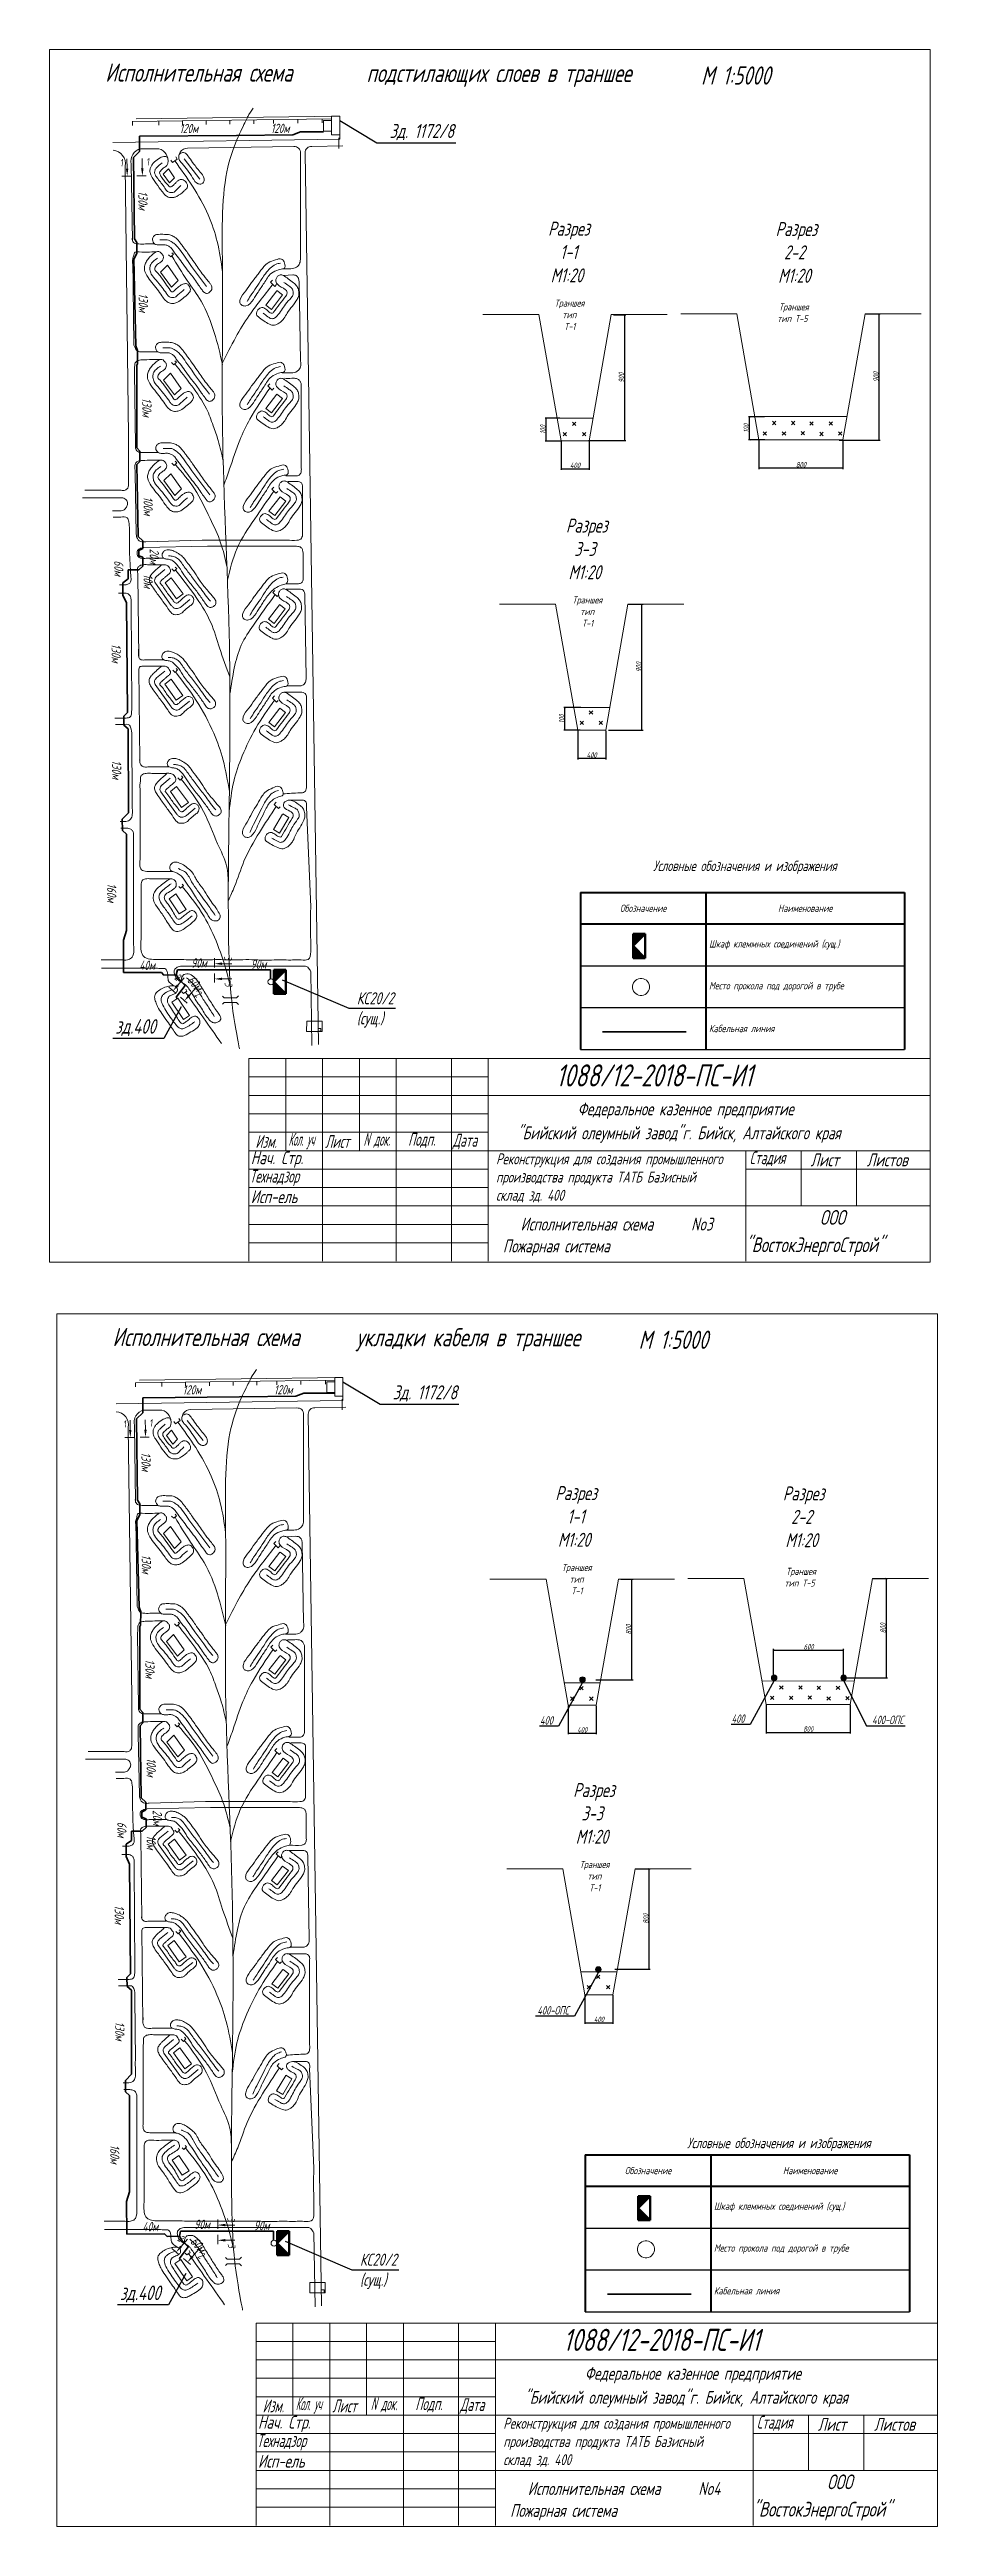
# Model space of a CAD drawing. Header units: millimetres. Extents: x 13096 to 18634, y -492 to 9335.
# Drawn here: x 13117 to 14094, y 3625 to 6348 of the extents above; entities that cross this region are included whole.
import ezdxf
from ezdxf import colors
from ezdxf.entities.mleader import LeaderData, LeaderLine
from ezdxf.enums import TextEntityAlignment as Align
from ezdxf.math import Vec2, Vec3

# ---------------------------------------------------------------- set-up
doc = ezdxf.new("R2010")
doc.units = ezdxf.units.MM
doc.layers.get('Defpoints').update_dxf_attribs({"color": 33})
for name, color, linetype, lineweight in [('ИИ_ОФОРМЛЕНИЕ_025', 7, 'Continuous', 25), ('Линия выноска', 137, 'Continuous', 20), ('Линия связи (Вновь)', 3, 'Continuous', 60), ('Размерная', 4, 'Continuous', 25), ('Рамка толстая', 7, 'Continuous', 60), ('Строительный', 251, 'Continuous', 13), ('ТаБлица', 253, 'Continuous', 25), ('текст', 7, 'Continuous', 25), ('Щиты пульты (Вновь)', 5, 'Continuous', 50), ('Элемент эл. схем', 7, 'Continuous', 35)]:
    doc.layers.add(name, color=color, linetype=linetype, lineweight=lineweight)
doc.styles.add('Simplex', font='simplex.shx', dxfattribs={"width": 0.7, "oblique": 15})
doc.styles.get("Standard").update_dxf_attribs({"font": 'arial.ttf'})
doc.dimstyles.new('Simplex', dxfattribs={"dimtxt": 2.5, "dimasz": 2.5, "dimexe": 1.25, "dimexo": 0.625, "dimtad": 1, "dimtxsty": 'Simplex', "dimcen": 2.5, "dimclrt": 2, "dimadec": 0, "dimazin": 0, "dimtfac": 1, "dimtmove": 0, "dimatfit": 3, "dimfxl": 1, "dimarcsym": 0})

msp = doc.modelspace()

# ---------------------------------------------------------------- texts
at = {"color": 18, "lineweight": 20, "true_color": 0x000000, "style": 'Simplex', "oblique": 15}
for s, height, width, p in [('1088/12-2018-ПС-И1', 24.3, 0.7, (13674.33408, 5208.36323)), ('Федеральное казенное предприятие', 14.175, 0.7, (13698.18019, 5176.59002)), ('Изм.', 14.175, 0.6, (13343.77923, 5140.81502)), ('Кол. уч', 14.175, 0.4, (13380.1336, 5143.17752)), ('Лист', 14.175, 0.6, (13420.45404, 5140.81502)), ('N', 14.175, 0.5, (13462.65157, 5143.17752)), ('док.', 14.175, 0.5, (13473.92563, 5143.17752)), ('Подп.', 14.175, 0.6, (13511.65173, 5143.17752)), ('Дата', 14.175, 0.6, (13560.85533, 5142.16502)), ('"Бийский олеумный завод"г. Бийск, Алтайского края', 14.175, 0.7, (13631.70913, 5150.26502)), ('Нач. Стр.', 14.175, 0.7, (13338.73966, 5122.92752)), ('Стадия', 14.175, 0.6, (13887.28144, 5122.92752)), ('Лист', 14.175, 0.7, (13954.37341, 5120.56502)), ('Листов', 14.175, 0.7, (14016.22115, 5120.56502)), ('Исп-ель', 14.175, 0.7, (13338.73966, 5080.06502)), ('Технадзор', 14.175, 0.6, (13337.38966, 5102.67752)), ('ООО', 16.2, 0.7, (13964.58927, 5056.29538)), ('Пожарная система', 14.175, 0.7, (13615.99118, 5025.86588)), ('Исполнительная схема ', 14.175, 0.7, (13635.41563, 5049.9464)), ('No3', 14.175, 0.7, (13822.99813, 5049.9464)), ('"ВостокЭнергоСтрой"', 16.2, 0.7, (13882.93553, 5026.20966)), ('1088/12-2018-ПС-И1', 24.3, 0.7, (13682.27354, 3818.10331)), ('Федеральное казенное предприятие', 14.175, 0.7, (13706.11965, 3786.3301)), ('Изм.', 14.175, 0.6, (13351.71869, 3750.5551)), ('Кол. уч', 14.175, 0.4, (13388.07306, 3752.9176)), ('Лист', 14.175, 0.6, (13428.3935, 3750.5551)), ('N', 14.175, 0.5, (13470.59103, 3752.9176)), ('док.', 14.175, 0.5, (13481.86509, 3752.9176)), ('Подп.', 14.175, 0.6, (13519.59119, 3752.9176)), ('Дата', 14.175, 0.6, (13568.79479, 3751.9051)), ('"Бийский олеумный завод"г. Бийск, Алтайского края', 14.175, 0.7, (13639.64859, 3760.0051)), ('Нач. Стр.', 14.175, 0.7, (13346.67912, 3732.6676)), ('Стадия', 14.175, 0.6, (13895.2209, 3732.6676)), ('Лист', 14.175, 0.7, (13962.31287, 3730.3051)), ('Листов', 14.175, 0.7, (14024.16061, 3730.3051)), ('Исп-ель', 14.175, 0.7, (13346.67912, 3689.8051)), ('Технадзор', 14.175, 0.6, (13345.32912, 3712.4176)), ('ООО', 16.2, 0.7, (13972.52873, 3666.03545)), ('Пожарная система', 14.175, 0.7, (13623.93064, 3635.60596)), ('Исполнительная схема ', 14.175, 0.7, (13643.35509, 3659.68647)), ('No4', 14.175, 0.7, (13830.93759, 3659.68647)), ('"ВостокЭнергоСтрой"', 16.2, 0.7, (13890.87499, 3635.94974))]:
    msp.add_text(s, height=height, dxfattribs=dict(at, width=width)).set_placement(p)
at = {"layer": 'ИИ_ОФОРМЛЕНИЕ_025', "color": 18, "lineweight": 20, "true_color": 0x000000, "char_height": 12, "attachment_point": 1}
for insert in [(13608.49015, 5134.77981), (13616.42961, 3744.51988)]:
    msp.add_mtext_dynamic_manual_height_columns('{\\Fsimplex|c204;\\Q15;\\W0.7;Реконструкция для создания промышленного производства продукта ТАТБ Базисный склад зд. 400}', width=276.2589272, gutter_width=12.5, heights=[0], dxfattribs=dict(at, insert=insert))
at = {"layer": 'ТаБлица', "color": 18, "lineweight": 20, "true_color": 0x000000, "attachment_point": 5, "style": 'Simplex'}
for s, insert, char_height, width in [('120м', (13270.49825, 6261.64945), 10.164, 275.88), ('120м', (13370.93949, 6261.80655), 10.164, 275.88), ('Условные обозначения и изображения', (13882.09911, 5449.36819), 11.5, 425.2362496), ('40м', (13224.6763, 5341.59843), 10.164, 275.88), ('90м', (13281.6993, 5344.12397), 10.164, 275.88), ('90м', (13347.16909, 5342.78175), 10.164, 275.88), ('120м', (13273.93484, 4874.76871), 10.164, 275.88), ('120м', (13374.37609, 4874.92581), 10.164, 275.88), ('Условные обозначения и изображения', (13919.46984, 4045.17284), 11.5, 425.2362496), ('40м', (13228.11289, 3954.71769), 10.164, 275.88), ('90м', (13285.13589, 3957.24323), 10.164, 275.88), ('90м', (13350.60568, 3955.90102), 10.164, 275.88)]:
    msp.add_mtext(s, dxfattribs=dict(at, insert=insert, char_height=char_height, width=width))
at = {"layer": 'ТаБлица', "color": 18, "lineweight": 20, "true_color": 0x000000, "char_height": 10.164, "width": 275.88, "attachment_point": 5, "style": 'Simplex'}
for s, insert, rotation in [('130м', (13220.06584, 6182.66788), 270), ('130м', (13220.42252, 6070.1551), 270), ('130м', (13224.39229, 5955.11519), 270), ('100м', (13225.79021, 5846.67732), 270), ('60м', (13193.57098, 5778.29861), 270), ('20м', (13232.59116, 5791.26823), 270), ('10м', (13225.76794, 5764.20188), 270), ('130м', (13190.65899, 5684.78805), 270), ('130м', (13191.2122, 5556.70913), 270), ('160м', (13185.75708, 5421.3526), 270), ('60м', (13277.48232, 5321.65535), 312.01622166), ('130м', (13223.50243, 4795.78714), 270), ('130м', (13223.85912, 4683.27436), 270), ('130м', (13227.82888, 4568.23445), 270), ('100м', (13229.2268, 4459.79658), 270), ('20м', (13236.02775, 4404.3875), 270), ('60м', (13197.00758, 4391.41787), 270), ('10м', (13229.20453, 4377.32114), 270), ('130м', (13194.09558, 4297.90731), 270), ('130м', (13194.6488, 4169.82839), 270), ('160м', (13189.19367, 4034.47187), 270), ('60м', (13280.91891, 3934.77461), 312.01622166)]:
    msp.add_mtext(s, dxfattribs=dict(at, insert=insert, rotation=rotation))
at = {"layer": 'текст', "color": 18, "lineweight": 20, "true_color": 0x000000, "style": 'Simplex', "oblique": 15, "width": 0.7}
for s, p in [('Исполнительная схема', (13281.62025, 6313.1977)), ('подстилающих слоев в траншее', (13611.64341, 6312.70728)), ('М 1:5000', (13872.01311, 6309.91781)), ('Исполнительная схема', (13289.55971, 4922.93777)), ('укладки кабеля в траншее', (13577.83732, 4922.64403)), ('М 1:5000', (13803.33944, 4919.86549))]:
    msp.add_text(s, height=20, dxfattribs=at).set_placement(p, align=Align.CENTER)
at = {"layer": 'текст', "color": 18, "lineweight": 20, "true_color": 0x000000, "char_height": 11.55, "attachment_point": 5, "style": 'Simplex'}
for s, insert, rotation in [('{\\H0.7x;1}', (13196.07993, 6223.90727), 8.55286586), ('{\\H0.7x;1}', (13225.06515, 6225.00301), 8.55286586), ('{\\H0.7x;3}', (13313.5557, 5349.83419), 277.50996044), ('{\\H0.7x;2}', (13257.88072, 5328.87509), 326.4984166), ('{\\H0.7x;2}', (13280.13646, 5310.27333), 326.4984166), ('{\\H0.7x;3}', (13314.1237, 5320.83383), 277.50996044), ('{\\H0.7x;1}', (13199.51652, 4837.02653), 8.55286586), ('{\\H0.7x;1}', (13228.50174, 4838.12227), 8.55286586), ('{\\H0.7x;3}', (13316.9923, 3962.95346), 277.50996044), ('{\\H0.7x;2}', (13261.31731, 3941.99436), 326.4984166), ('{\\H0.7x;2}', (13283.57305, 3923.39259), 326.4984166), ('{\\H0.7x;3}', (13317.56029, 3933.95309), 277.50996044)]:
    msp.add_mtext_dynamic_manual_height_columns(s, width=8.7102084, gutter_width=15, heights=[0], dxfattribs=dict(at, insert=insert, rotation=rotation))
at = {"layer": 'текст', "color": 18, "lineweight": 20, "true_color": 0x000000, "attachment_point": 1, "style": 'Simplex'}
for s, width, insert, char_height in [('\\pi6.9573;Разрез \\P\\pi20.092;1-1\\P\\pi9.7045;М1:20', 65.8694283, (13658.74461, 6159.21953), 15.4), ('\\pi16.957;Разрез \\P\\pi26.121;2-2\\P\\pi19.704;М1:20', 85.8694283, (13898.94421, 6158.81143), 15.4), ('\\pi-3.6664;Траншея\\P\\pi4.951;тип \\P\\pi6.8981;Т-1', 25.8694283, (13676.4464, 6073.5727), 7.7), ('\\pi6.3336;Траншея\\P\\pi4.5781;тип Т-5', 45.8694283, (13913.12078, 6069.34114), 7.7), ('\\pi6.9573;Разрез \\P\\pi16.121;3-3\\P\\pi9.7045;М1:20', 65.8694283, (13678.35831, 5832.74867), 15.4), ('\\pi-3.6664;Траншея\\P\\pi4.951;тип \\P\\pi6.8981;Т-1', 25.8694283, (13696.0601, 5747.10184), 7.7), ('\\pi6.9573;Разрез \\P\\pi20.092;1-1\\P\\pi9.7045;М1:20', 65.8694283, (13666.68407, 4768.95961), 15.4), ('\\pi16.957;Разрез \\P\\pi26.121;2-2\\P\\pi19.704;М1:20', 85.8694283, (13906.88367, 4768.55151), 15.4), ('\\pi-3.6664;Траншея\\P\\pi4.951;тип \\P\\pi6.8981;Т-1', 25.8694283, (13684.38586, 4683.31277), 7.7), ('\\pi6.3336;Траншея\\P\\pi4.5781;тип Т-5', 45.8694283, (13921.06024, 4679.08122), 7.7), ('\\pi6.9573;Разрез \\P\\pi16.121;3-3\\P\\pi9.7045;М1:20', 65.8694283, (13686.29777, 4442.48875), 15.4), ('\\pi-3.6664;Траншея\\P\\pi4.951;тип \\P\\pi6.8981;Т-1', 25.8694283, (13703.99956, 4356.84192), 7.7)]:
    msp.add_mtext_dynamic_manual_height_columns(s, width=width, gutter_width=12.5, heights=[0], dxfattribs=dict(at, insert=insert, char_height=char_height))

# ---------------------------------------------------------------- blocks, each defined once
blk = doc.blocks.new('_ArchTick')
at = {"color": 0, "linetype": 'ByBlock', "const_width": 0.15}
blk.add_lwpolyline([(-0.5, -0.5), (0.5, 0.5)], dxfattribs=at)
blk = doc.blocks.new('*D83')
at = {"layer": 'Defpoints', "color": 0, "lineweight": 80, "transparency": 16777216}
for p in [(14022.3, 4667.5), (14037.7, 4667.5), (13992.5, 4558)]:
    blk.add_point(p, dxfattribs=at)
at = {"layer": 'Размерная', "color": 0, "lineweight": -2, "transparency": 16777216}
for p, q in [((14023, 4667.5), (14039, 4667.5)), ((14037.7, 4558), (14037.7, 4667.5)), ((13993.2, 4558), (14039, 4558))]:
    blk.add_line(p, q, dxfattribs=at)
at = {"layer": 'Размерная', "color": 0, "lineweight": -2, "transparency": 16777216, "xscale": 1.5, "yscale": 1.5, "zscale": 1.5}
for p, rotation in [((14037.7, 4667.5), 90), ((14037.7, 4558), 270)]:
    blk.add_blockref('_ArchTick', p, dxfattribs=dict(at, rotation=rotation))
at = {"layer": 'Размерная', "color": 2, "lineweight": 20, "transparency": 16777216, "insert": (14034.1, 4612.7), "char_height": 2, "attachment_point": 5, "rotation": 90, "style": 'Simplex'}
blk.add_mtext('{\\H3x;\\C256;800}', dxfattribs=at)
blk = doc.blocks.new('*D84')
at = {"layer": 'Defpoints', "color": 0, "lineweight": 80, "transparency": 16777216}
for p in [(13905.5, 4528.9), (13997.9, 4528.9), (13997.9, 4498.2)]:
    blk.add_point(p, dxfattribs=at)
at = {"layer": 'Размерная', "color": 0, "lineweight": -2, "transparency": 16777216}
for p, q in [((13905.5, 4528.3), (13905.5, 4496.9)), ((13997.9, 4528.3), (13997.9, 4496.9)), ((13905.5, 4498.2), (13997.9, 4498.2))]:
    blk.add_line(p, q, dxfattribs=at)
at = {"layer": 'Размерная', "color": 0, "lineweight": -2, "transparency": 16777216, "xscale": 1.5, "yscale": 1.5, "zscale": 1.5, "rotation": 180}
blk.add_blockref('_ArchTick', (13905.5, 4498.2), dxfattribs=at)
at = {"layer": 'Размерная', "color": 0, "lineweight": -2, "transparency": 16777216, "xscale": 1.5, "yscale": 1.5, "zscale": 1.5}
blk.add_blockref('_ArchTick', (13997.9, 4498.2), dxfattribs=at)
at = {"layer": 'Размерная', "color": 2, "lineweight": 20, "transparency": 16777216, "insert": (13951.7, 4501.8), "char_height": 2, "attachment_point": 5, "style": 'Simplex'}
blk.add_mtext('{\\H3x;\\C256;800}', dxfattribs=at)
blk = doc.blocks.new('*D85')
at = {"layer": 'Defpoints', "color": 0, "lineweight": 80, "transparency": 16777216}
for p in [(13744.9, 4666.5), (13757.8, 4666.5), (13717.5, 4555.8)]:
    blk.add_point(p, dxfattribs=at)
at = {"layer": 'Размерная', "color": 0, "lineweight": -2, "transparency": 16777216}
for p, q in [((13745.5, 4666.5), (13759.1, 4666.5)), ((13757.8, 4555.8), (13757.8, 4666.5)), ((13718.1, 4555.8), (13759.1, 4555.8))]:
    blk.add_line(p, q, dxfattribs=at)
at = {"layer": 'Размерная', "color": 0, "lineweight": -2, "transparency": 16777216, "xscale": 1.5, "yscale": 1.5, "zscale": 1.5}
for p, rotation in [((13757.8, 4666.5), 90), ((13757.8, 4555.8), 270)]:
    blk.add_blockref('_ArchTick', p, dxfattribs=dict(at, rotation=rotation))
at = {"layer": 'Размерная', "color": 2, "lineweight": 20, "transparency": 16777216, "insert": (13754.2, 4611.2), "char_height": 2, "attachment_point": 5, "rotation": 90, "style": 'Simplex'}
blk.add_mtext('{\\H3x;\\C256;800}', dxfattribs=at)
blk = doc.blocks.new('*D86')
at = {"layer": 'Defpoints', "color": 0, "lineweight": 80, "transparency": 16777216}
for p in [(13687.8, 4528.1), (13718.6, 4528.1), (13718.6, 4497.4)]:
    blk.add_point(p, dxfattribs=at)
at = {"layer": 'Размерная', "color": 0, "lineweight": -2, "transparency": 16777216}
for p, q in [((13687.8, 4527.5), (13687.8, 4496.1)), ((13718.6, 4527.5), (13718.6, 4496.1)), ((13687.8, 4497.4), (13718.6, 4497.4))]:
    blk.add_line(p, q, dxfattribs=at)
at = {"layer": 'Размерная', "color": 0, "lineweight": -2, "transparency": 16777216, "xscale": 1.5, "yscale": 1.5, "zscale": 1.5, "rotation": 180}
blk.add_blockref('_ArchTick', (13687.8, 4497.4), dxfattribs=at)
at = {"layer": 'Размерная', "color": 0, "lineweight": -2, "transparency": 16777216, "xscale": 1.5, "yscale": 1.5, "zscale": 1.5}
blk.add_blockref('_ArchTick', (13718.6, 4497.4), dxfattribs=at)
at = {"layer": 'Размерная', "color": 2, "lineweight": 20, "transparency": 16777216, "insert": (13703.2, 4501), "char_height": 2, "attachment_point": 5, "style": 'Simplex'}
blk.add_mtext('{\\H3x;\\C256;400}', dxfattribs=at)
blk = doc.blocks.new('*D87')
at = {"layer": 'Defpoints', "color": 0, "lineweight": 80, "transparency": 16777216}
for p in [(13761.4, 4348.3), (13776.8, 4348.3), (13738.3, 4237.9)]:
    blk.add_point(p, dxfattribs=at)
at = {"layer": 'Размерная', "color": 0, "lineweight": -2, "transparency": 16777216}
for p, q in [((13762, 4348.3), (13778.1, 4348.3)), ((13776.8, 4237.9), (13776.8, 4348.3)), ((13739, 4237.9), (13778.1, 4237.9))]:
    blk.add_line(p, q, dxfattribs=at)
at = {"layer": 'Размерная', "color": 0, "lineweight": -2, "transparency": 16777216, "xscale": 1.5, "yscale": 1.5, "zscale": 1.5}
for p, rotation in [((13776.8, 4348.3), 90), ((13776.8, 4237.9), 270)]:
    blk.add_blockref('_ArchTick', p, dxfattribs=dict(at, rotation=rotation))
at = {"layer": 'Размерная', "color": 2, "lineweight": 20, "transparency": 16777216, "insert": (13773.2, 4293.1), "char_height": 2, "attachment_point": 5, "rotation": 90, "style": 'Simplex'}
blk.add_mtext('{\\H3x;\\C256;800}', dxfattribs=at)
blk = doc.blocks.new('*D88')
at = {"layer": 'Defpoints', "color": 0, "lineweight": 80, "transparency": 16777216}
for p in [(13706.2, 4209.7), (13737, 4209.7), (13737, 4179)]:
    blk.add_point(p, dxfattribs=at)
at = {"layer": 'Размерная', "color": 0, "lineweight": -2, "transparency": 16777216}
for p, q in [((13706.2, 4209.1), (13706.2, 4177.7)), ((13737, 4209.1), (13737, 4177.7)), ((13706.2, 4179), (13737, 4179))]:
    blk.add_line(p, q, dxfattribs=at)
at = {"layer": 'Размерная', "color": 0, "lineweight": -2, "transparency": 16777216, "xscale": 1.5, "yscale": 1.5, "zscale": 1.5, "rotation": 180}
blk.add_blockref('_ArchTick', (13706.2, 4179), dxfattribs=at)
at = {"layer": 'Размерная', "color": 0, "lineweight": -2, "transparency": 16777216, "xscale": 1.5, "yscale": 1.5, "zscale": 1.5}
blk.add_blockref('_ArchTick', (13737, 4179), dxfattribs=at)
at = {"layer": 'Размерная', "color": 2, "lineweight": 20, "transparency": 16777216, "insert": (13721.6, 4182.6), "char_height": 2, "attachment_point": 5, "style": 'Simplex'}
blk.add_mtext('{\\H3x;\\C256;400}', dxfattribs=at)
blk = doc.blocks.new('_None')
blk = doc.blocks.new('*D89')
at = {"layer": 'Defpoints', "color": 0, "lineweight": 80, "transparency": 16777216}
for p in [(13990.7, 4588.6), (13913.7, 4559.4), (13990.7, 4559.4)]:
    blk.add_point(p, dxfattribs=at)
at = {"layer": 'Размерная', "color": 0, "lineweight": -2, "transparency": 16777216}
for p, q in [((13913.7, 4560), (13913.7, 4589.9)), ((13913.7, 4588.6), (13990.7, 4588.6)), ((13990.7, 4560), (13990.7, 4589.9))]:
    blk.add_line(p, q, dxfattribs=at)
at = {"layer": 'Размерная', "color": 0, "lineweight": -2, "transparency": 16777216, "xscale": 1.5, "yscale": 1.5, "zscale": 1.5, "rotation": 180}
blk.add_blockref('_ArchTick', (13913.7, 4588.6), dxfattribs=at)
at = {"layer": 'Размерная', "color": 0, "lineweight": -2, "transparency": 16777216, "xscale": 1.5, "yscale": 1.5, "zscale": 1.5}
blk.add_blockref('_ArchTick', (13990.7, 4588.6), dxfattribs=at)
at = {"layer": 'Размерная', "color": 2, "lineweight": 20, "transparency": 16777216, "insert": (13952.2, 4592.3), "char_height": 2, "attachment_point": 5, "style": 'Simplex'}
blk.add_mtext('{\\H3x;\\C256;600}', dxfattribs=at)
blk = doc.blocks.new('*T214')
at = {"layer": 'ТаБлица', "color": 0, "linetype": 'ByBlock', "lineweight": 40, "transparency": 16777216}
for p, q in [((0, 0), (356.5, 0)), ((0, 0), (0, -172.5)), ((138, 0), (138, -172.5)), ((356.5, 0), (356.5, -172.5)), ((0, -34.5), (356.5, -34.5))]:
    blk.add_line(p, q, dxfattribs=at)
at = {"layer": 'ТаБлица', "color": 5, "linetype": 'ByBlock', "lineweight": 25, "transparency": 16777216}
for p, q in [((0, -80.5), (356.5, -80.5)), ((0, -126.5), (356.5, -126.5)), ((0, -172.5), (356.5, -172.5))]:
    blk.add_line(p, q, dxfattribs=at)
at = {"layer": 'ТаБлица', "color": 2, "lineweight": 20, "transparency": 16777216, "char_height": 8.05, "style": 'Simplex'}
for s, insert, width, attachment_point in [('{\\C256;\\c0;Обозначение}', (69, -17.25), 138, 5), ('{\\C256;\\c0;Наименование}', (247.25, -17.25), 218.5, 5), ('{\\C256;\\c0;Шкаф клеммных соединений (сущ.)}', (141.45, -57.5), 211.6, 4), ('{\\C256;\\c0;Место прокола под дорогой в трубе}', (141.45, -103.5), 211.6, 4), ('{\\C256;\\c0;Кабельная линия}', (141.45, -149.5), 211.6, 4)]:
    blk.add_mtext(s, dxfattribs=dict(at, insert=insert, width=width, attachment_point=attachment_point))
blk = doc.blocks.new('A$C4BB167BF')
at = {"layer": 'Щиты пульты (Вновь)', "true_color": 0xc7c8ca}
h = blk.add_hatch(color=9, dxfattribs=at)
h.paths.add_polyline_path([(0, 3), (0, 0), (3, 3)])
h.paths.add_polyline_path([(6, 3), (3, 3), (6, 0)])
at = {"layer": 'Щиты пульты (Вновь)', "color": 252, "true_color": 0x939598}
for p, q in [((0, 3), (0, 0)), ((6, 3), (0, 3)), ((0, 0), (3, 3)), ((3, 3), (6, 0)), ((6, 0), (6, 3)), ((0, 0), (6, 0))]:
    blk.add_line(p, q, dxfattribs=at)
blk = doc.blocks.new('*D79')
at = {"layer": 'Defpoints', "color": 0, "lineweight": 80, "transparency": 16777216}
for p in [(14014.4, 6057.8), (14029.8, 6057.8), (13985.3, 5919)]:
    blk.add_point(p, dxfattribs=at)
at = {"layer": 'Размерная', "color": 0, "lineweight": -2, "transparency": 16777216}
for p, q in [((14015, 6057.8), (14031, 6057.8)), ((14029.8, 5919), (14029.8, 6057.8)), ((13985.9, 5919), (14031, 5919))]:
    blk.add_line(p, q, dxfattribs=at)
at = {"layer": 'Размерная', "color": 0, "lineweight": -2, "transparency": 16777216, "xscale": 1.5, "yscale": 1.5, "zscale": 1.5}
for p, rotation in [((14029.8, 6057.8), 90), ((14029.8, 5919), 270)]:
    blk.add_blockref('_ArchTick', p, dxfattribs=dict(at, rotation=rotation))
at = {"layer": 'Размерная', "color": 2, "lineweight": 20, "transparency": 16777216, "insert": (14026.2, 5988.4), "char_height": 2, "attachment_point": 5, "rotation": 90, "style": 'Simplex'}
blk.add_mtext('{\\H3x;\\C256;900}', dxfattribs=at)
blk = doc.blocks.new('*D80')
at = {"layer": 'Defpoints', "color": 0, "lineweight": 80, "transparency": 16777216}
for p in [(13897.6, 5919.2), (13990, 5919.2), (13990, 5888.4)]:
    blk.add_point(p, dxfattribs=at)
at = {"layer": 'Размерная', "color": 0, "lineweight": -2, "transparency": 16777216}
for p, q in [((13897.6, 5918.5), (13897.6, 5887.2)), ((13990, 5918.5), (13990, 5887.2)), ((13897.6, 5888.4), (13990, 5888.4))]:
    blk.add_line(p, q, dxfattribs=at)
at = {"layer": 'Размерная', "color": 0, "lineweight": -2, "transparency": 16777216, "xscale": 1.5, "yscale": 1.5, "zscale": 1.5, "rotation": 180}
blk.add_blockref('_ArchTick', (13897.6, 5888.4), dxfattribs=at)
at = {"layer": 'Размерная', "color": 0, "lineweight": -2, "transparency": 16777216, "xscale": 1.5, "yscale": 1.5, "zscale": 1.5}
blk.add_blockref('_ArchTick', (13990, 5888.4), dxfattribs=at)
at = {"layer": 'Размерная', "color": 2, "lineweight": 20, "transparency": 16777216, "insert": (13943.8, 5892), "char_height": 2, "attachment_point": 5, "style": 'Simplex'}
blk.add_mtext('{\\H3x;\\C256;800}', dxfattribs=at)
blk = doc.blocks.new('*D81')
at = {"layer": 'Defpoints', "color": 0, "lineweight": 80, "transparency": 16777216}
for p in [(13736.9, 6056.7), (13749.9, 6056.7), (13709.6, 5918.5)]:
    blk.add_point(p, dxfattribs=at)
at = {"layer": 'Размерная', "color": 0, "lineweight": -2, "transparency": 16777216}
for p, q in [((13737.6, 6056.7), (13751.2, 6056.7)), ((13749.9, 5918.5), (13749.9, 6056.7)), ((13710.2, 5918.5), (13751.2, 5918.5))]:
    blk.add_line(p, q, dxfattribs=at)
at = {"layer": 'Размерная', "color": 0, "lineweight": -2, "transparency": 16777216, "xscale": 1.5, "yscale": 1.5, "zscale": 1.5}
for p, rotation in [((13749.9, 6056.7), 90), ((13749.9, 5918.5), 270)]:
    blk.add_blockref('_ArchTick', p, dxfattribs=dict(at, rotation=rotation))
at = {"layer": 'Размерная', "color": 2, "lineweight": 20, "transparency": 16777216, "insert": (13746.3, 5987.6), "char_height": 2, "attachment_point": 5, "rotation": 90, "style": 'Simplex'}
blk.add_mtext('{\\H3x;\\C256;900}', dxfattribs=at)
blk = doc.blocks.new('*D82')
at = {"layer": 'Defpoints', "color": 0, "lineweight": 80, "transparency": 16777216}
for p in [(13679.9, 5918.4), (13710.7, 5918.4), (13710.7, 5887.6)]:
    blk.add_point(p, dxfattribs=at)
at = {"layer": 'Размерная', "color": 0, "lineweight": -2, "transparency": 16777216}
for p, q in [((13679.9, 5917.8), (13679.9, 5886.4)), ((13710.7, 5917.8), (13710.7, 5886.4)), ((13679.9, 5887.6), (13710.7, 5887.6))]:
    blk.add_line(p, q, dxfattribs=at)
at = {"layer": 'Размерная', "color": 0, "lineweight": -2, "transparency": 16777216, "xscale": 1.5, "yscale": 1.5, "zscale": 1.5, "rotation": 180}
blk.add_blockref('_ArchTick', (13679.9, 5887.6), dxfattribs=at)
at = {"layer": 'Размерная', "color": 0, "lineweight": -2, "transparency": 16777216, "xscale": 1.5, "yscale": 1.5, "zscale": 1.5}
blk.add_blockref('_ArchTick', (13710.7, 5887.6), dxfattribs=at)
at = {"layer": 'Размерная', "color": 2, "lineweight": 20, "transparency": 16777216, "insert": (13695.3, 5891.3), "char_height": 2, "attachment_point": 5, "style": 'Simplex'}
blk.add_mtext('{\\H3x;\\C256;400}', dxfattribs=at)
blk = doc.blocks.new('*D77')
at = {"layer": 'Defpoints', "color": 0, "lineweight": 80, "transparency": 16777216}
for p in [(13753.5, 5738.6), (13768.9, 5738.6), (13731.6, 5600.1)]:
    blk.add_point(p, dxfattribs=at)
at = {"layer": 'Размерная', "color": 0, "lineweight": -2, "transparency": 16777216}
for p, q in [((13754.1, 5738.6), (13770.1, 5738.6)), ((13768.9, 5600.1), (13768.9, 5738.6)), ((13732.2, 5600.1), (13770.1, 5600.1))]:
    blk.add_line(p, q, dxfattribs=at)
at = {"layer": 'Размерная', "color": 0, "lineweight": -2, "transparency": 16777216, "xscale": 1.5, "yscale": 1.5, "zscale": 1.5}
for p, rotation in [((13768.9, 5738.6), 90), ((13768.9, 5600.1), 270)]:
    blk.add_blockref('_ArchTick', p, dxfattribs=dict(at, rotation=rotation))
at = {"layer": 'Размерная', "color": 2, "lineweight": 20, "transparency": 16777216, "insert": (13765.3, 5669.4), "char_height": 2, "attachment_point": 5, "rotation": 90, "style": 'Simplex'}
blk.add_mtext('{\\H3x;\\C256;900}', dxfattribs=at)
blk = doc.blocks.new('*D78')
at = {"layer": 'Defpoints', "color": 0, "lineweight": 80, "transparency": 16777216}
for p in [(13698.2, 5600), (13729, 5600), (13729, 5569.2)]:
    blk.add_point(p, dxfattribs=at)
at = {"layer": 'Размерная', "color": 0, "lineweight": -2, "transparency": 16777216}
for p, q in [((13698.2, 5599.4), (13698.2, 5568)), ((13729, 5599.4), (13729, 5568)), ((13698.2, 5569.2), (13729, 5569.2))]:
    blk.add_line(p, q, dxfattribs=at)
at = {"layer": 'Размерная', "color": 0, "lineweight": -2, "transparency": 16777216, "xscale": 1.5, "yscale": 1.5, "zscale": 1.5, "rotation": 180}
blk.add_blockref('_ArchTick', (13698.2, 5569.2), dxfattribs=at)
at = {"layer": 'Размерная', "color": 0, "lineweight": -2, "transparency": 16777216, "xscale": 1.5, "yscale": 1.5, "zscale": 1.5}
blk.add_blockref('_ArchTick', (13729, 5569.2), dxfattribs=at)
at = {"layer": 'Размерная', "color": 2, "lineweight": 20, "transparency": 16777216, "insert": (13713.6, 5572.9), "char_height": 2, "attachment_point": 5, "style": 'Simplex'}
blk.add_mtext('{\\H3x;\\C256;400}', dxfattribs=at)
blk = doc.blocks.new('*D130')
at = {"layer": 'Defpoints', "color": 0, "lineweight": 80, "transparency": 16777216}
for p in [(13663.5, 5943.3), (13679.2, 5943.3), (13680.9, 5918)]:
    blk.add_point(p, dxfattribs=at)
at = {"layer": 'Размерная', "color": 0, "lineweight": -2, "transparency": 16777216}
for p, q in [((13678.6, 5943.3), (13662.3, 5943.3)), ((13663.5, 5918), (13663.5, 5943.3)), ((13680.3, 5918), (13662.3, 5918))]:
    blk.add_line(p, q, dxfattribs=at)
at = {"layer": 'Размерная', "color": 0, "lineweight": -2, "transparency": 16777216, "xscale": 1.5, "yscale": 1.5, "zscale": 1.5}
for p, rotation in [((13663.5, 5943.3), 90), ((13663.5, 5918), 270)]:
    blk.add_blockref('_ArchTick', p, dxfattribs=dict(at, rotation=rotation))
at = {"layer": 'Размерная', "color": 2, "lineweight": 20, "transparency": 16777216, "insert": (13659.9, 5930.6), "char_height": 2, "attachment_point": 5, "rotation": 90, "style": 'Simplex'}
blk.add_mtext('{\\H3x;\\C256;100}', dxfattribs=at)
blk = doc.blocks.new('*D131')
at = {"layer": 'Defpoints', "color": 0, "lineweight": 80, "transparency": 16777216}
for p in [(13887.3, 5944.6), (13904.3, 5944.6), (13904.8, 5919.3)]:
    blk.add_point(p, dxfattribs=at)
at = {"layer": 'Размерная', "color": 0, "lineweight": -2, "transparency": 16777216}
for p, q in [((13903.7, 5944.6), (13886.1, 5944.6)), ((13887.3, 5919.3), (13887.3, 5944.6)), ((13904.1, 5919.3), (13886.1, 5919.3))]:
    blk.add_line(p, q, dxfattribs=at)
at = {"layer": 'Размерная', "color": 0, "lineweight": -2, "transparency": 16777216, "xscale": 1.5, "yscale": 1.5, "zscale": 1.5}
for p, rotation in [((13887.3, 5944.6), 90), ((13887.3, 5919.3), 270)]:
    blk.add_blockref('_ArchTick', p, dxfattribs=dict(at, rotation=rotation))
at = {"layer": 'Размерная', "color": 2, "lineweight": 20, "transparency": 16777216, "insert": (13883.7, 5932), "char_height": 2, "attachment_point": 5, "rotation": 90, "style": 'Simplex'}
blk.add_mtext('{\\H3x;\\C256;100}', dxfattribs=at)
blk = doc.blocks.new('*D132')
at = {"layer": 'Defpoints', "color": 0, "lineweight": 80, "transparency": 16777216}
for p in [(13684.2, 5624.9), (13702.4, 5624.9), (13701.7, 5600.2)]:
    blk.add_point(p, dxfattribs=at)
at = {"layer": 'Размерная', "color": 0, "lineweight": -2, "transparency": 16777216}
for p, q in [((13701.8, 5624.9), (13683, 5624.9)), ((13684.2, 5600.2), (13684.2, 5624.9)), ((13701, 5600.2), (13683, 5600.2))]:
    blk.add_line(p, q, dxfattribs=at)
at = {"layer": 'Размерная', "color": 0, "lineweight": -2, "transparency": 16777216, "xscale": 1.5, "yscale": 1.5, "zscale": 1.5}
for p, rotation in [((13684.2, 5624.9), 90), ((13684.2, 5600.2), 270)]:
    blk.add_blockref('_ArchTick', p, dxfattribs=dict(at, rotation=rotation))
at = {"layer": 'Размерная', "color": 2, "lineweight": 20, "transparency": 16777216, "insert": (13680.6, 5612.5), "char_height": 2, "attachment_point": 5, "rotation": 90, "style": 'Simplex'}
blk.add_mtext('{\\H3x;\\C256;100}', dxfattribs=at)
blk = doc.blocks.new('*T213')
at = {"layer": 'ТаБлица', "color": 0, "linetype": 'ByBlock', "lineweight": 40, "transparency": 16777216}
for p, q in [((0, 0), (356.5, 0)), ((0, 0), (0, -172.5)), ((138, 0), (138, -172.5)), ((356.5, 0), (356.5, -172.5)), ((0, -34.5), (356.5, -34.5))]:
    blk.add_line(p, q, dxfattribs=at)
at = {"layer": 'ТаБлица', "color": 5, "linetype": 'ByBlock', "lineweight": 25, "transparency": 16777216}
for p, q in [((0, -80.5), (356.5, -80.5)), ((0, -126.5), (356.5, -126.5)), ((0, -172.5), (356.5, -172.5))]:
    blk.add_line(p, q, dxfattribs=at)
at = {"layer": 'ТаБлица', "color": 2, "lineweight": 20, "transparency": 16777216, "char_height": 8.05, "style": 'Simplex'}
for s, insert, width, attachment_point in [('{\\C256;\\c0;Обозначение}', (69, -17.25), 138, 5), ('{\\C256;\\c0;Наименование}', (247.25, -17.25), 218.5, 5), ('{\\C256;\\c0;Шкаф клеммных соединений (сущ.)}', (141.45, -57.5), 211.6, 4), ('{\\C256;\\c0;Место прокола под дорогой в трубе}', (141.45, -103.5), 211.6, 4), ('{\\C256;\\c0;Кабельная линия}', (141.45, -149.5), 211.6, 4)]:
    blk.add_mtext(s, dxfattribs=dict(at, insert=insert, width=width, attachment_point=attachment_point))

# ---------------------------------------------------------------- dimensions: what is measured, and where the dimension line sits
at = {"layer": 'Размерная', "color": 18, "lineweight": 20, "true_color": 0x000000}
for base, p1, p2, text, override, picture, middle in [((13749.90752, 6056.72826), (13709.57318, 5918.50593), (13736.92784, 6056.72826), '{\\H3x;\\C256;900}', {"dimtxt": 2, "dimasz": 1.5, "dimlfac": 20, "dimrnd": 1, "dimblk1": 'ArchTick', "dimblk2": 'ArchTick', "dimsah": 1}, '*D81', (13746.28252, 5987.61709)), ((14029.79384, 6057.76473), (13985.26618, 5919.03198), (14014.39384, 6057.76473), '{\\H3x;\\C256;900}', {"dimtxt": 2, "dimasz": 1.5, "dimlfac": 20, "dimrnd": 1, "dimtxsty": 'Simplex', "dimblk1": 'ArchTick', "dimblk2": 'ArchTick', "dimsah": 1}, '*D79', (14026.16884, 5988.39836)), ((13663.50215, 5943.25248), (13680.94715, 5918.01609), (13679.21502, 5943.25248), '{\\H3x;\\C256;100}', {"dimtxt": 2, "dimasz": 1.5, "dimlfac": 20, "dimrnd": 1, "dimtxsty": 'Simplex', "dimblk1": 'ArchTick', "dimblk2": 'ArchTick', "dimsah": 1}, '*D130', (13659.87715, 5930.63428)), ((13887.30564, 5944.64323), (13904.75064, 5919.33459), (13904.31824, 5944.64323), '{\\H3x;\\C256;100}', {"dimtxt": 2, "dimasz": 1.5, "dimlfac": 20, "dimrnd": 1, "dimtxsty": 'Simplex', "dimblk1": 'ArchTick', "dimblk2": 'ArchTick', "dimsah": 1}, '*D131', (13883.68064, 5931.98891)), ((13768.8752, 5738.58828), (13731.59842, 5600.12279), (13753.4752, 5738.58828), '{\\H3x;\\C256;900}', {"dimtxt": 2, "dimasz": 1.5, "dimlfac": 20, "dimrnd": 1, "dimtxsty": 'Simplex', "dimblk1": 'ArchTick', "dimblk2": 'ArchTick', "dimsah": 1}, '*D77', (13765.2502, 5669.35553)), ((13684.2114, 5624.92551), (13701.6564, 5600.17066), (13702.40169, 5624.92551), '{\\H3x;\\C256;100}', {"dimtxt": 2, "dimasz": 1.5, "dimlfac": 20, "dimrnd": 1, "dimtxsty": 'Simplex', "dimblk1": 'ArchTick', "dimblk2": 'ArchTick', "dimsah": 1}, '*D132', (13680.5864, 5612.54809)), ((13757.84698, 4666.46834), (13717.5009, 4555.84493), (13744.8673, 4666.46834), '{\\H3x;\\C256;800}', {"dimtxt": 2, "dimasz": 1.5, "dimlfac": 20, "dimrnd": 1, "dimblk1": 'ArchTick', "dimblk2": 'ArchTick', "dimsah": 1}, '*D85', (13754.22198, 4611.15663)), ((14037.7333, 4667.50481), (13992.5487, 4557.98119), (14022.3333, 4667.50481), '{\\H3x;\\C256;800}', {"dimtxt": 2, "dimasz": 1.5, "dimlfac": 20, "dimrnd": 1, "dimtxsty": 'Simplex', "dimblk1": 'ArchTick', "dimblk2": 'ArchTick', "dimsah": 1}, '*D83', (14034.1083, 4612.743)), ((13776.81466, 4348.32835), (13738.34648, 4237.90984), (13761.41466, 4348.32835), '{\\H3x;\\C256;800}', {"dimtxt": 2, "dimasz": 1.5, "dimlfac": 20, "dimrnd": 1, "dimtxsty": 'Simplex', "dimblk1": 'ArchTick', "dimblk2": 'ArchTick', "dimsah": 1}, '*D87', (13773.18966, 4293.1191))]:
    dim = msp.add_linear_dim(base=base, p1=p1, p2=p2, angle=90, text=text, dimstyle='Simplex', override=override, dxfattribs=at)
    dim.commit()
    dim.dimension.update_dxf_attribs({"geometry": picture, "text_midpoint": middle})
for base, p1, p2, text, picture, middle in [((13710.68127, 5887.6488), (13679.88127, 5918.39619), (13710.68127, 5918.39619), '{\\H3x;\\C256;400}', '*D82', (13695.28127, 5891.2738)), ((13989.95492, 5888.41735), (13897.55492, 5919.16473), (13989.95492, 5919.16473), '{\\H3x;\\C256;800}', '*D80', (13943.75492, 5892.04235)), ((13729.03628, 5569.24089), (13698.23628, 5599.98828), (13729.03628, 5599.98828), '{\\H3x;\\C256;400}', '*D78', (13713.63628, 5572.86589)), ((13990.7451, 4588.64776), (13913.7451, 4559.40655), (13990.7451, 4559.40655), '{\\H3x;\\C256;600}', '*D89', (13952.2451, 4592.27276)), ((13718.62073, 4497.38888), (13687.82073, 4528.13626), (13718.62073, 4528.13626), '{\\H3x;\\C256;400}', '*D86', (13703.22073, 4501.01388)), ((13997.89438, 4498.15742), (13905.49438, 4528.90481), (13997.89438, 4528.90481), '{\\H3x;\\C256;800}', '*D84', (13951.69438, 4501.78242)), ((13736.97574, 4178.98097), (13706.17574, 4209.72835), (13736.97574, 4209.72835), '{\\H3x;\\C256;400}', '*D88', (13721.57574, 4182.60597))]:
    dim = msp.add_linear_dim(base=base, p1=p1, p2=p2, text=text, dimstyle='Simplex', override={"dimtxt": 2, "dimasz": 1.5, "dimlfac": 20, "dimrnd": 1, "dimtxsty": 'Simplex', "dimblk1": 'ArchTick', "dimblk2": 'ArchTick', "dimsah": 1}, dxfattribs=at)
    dim.commit()
    dim.dimension.update_dxf_attribs({"geometry": picture, "text_midpoint": middle})

# ---------------------------------------------------------------- hatches: boundary and pattern name
at = {"layer": 'Элемент эл. схем', "lineweight": 20, "true_color": 0x000000}
for points in [[(13706.59276, 4556.2224, 1), (13700.43276, 4556.2224, 1)], [(13917.3617, 4558.22608, 1), (13911.2017, 4558.22608, 1)], [(13993.7366, 4558.17617, 1), (13987.5766, 4558.17617, 1)], [(13724.09225, 4237.46353, 1), (13717.93225, 4237.46353, 1)]]:
    msp.add_hatch(color=18, dxfattribs=at).paths.add_polyline_path(points)

# ---------------------------------------------------------------- linework, layer by layer
at = {"color": 18, "lineweight": 20, "true_color": 0x000000}
for p, q in [((13399.03273, 5340.61873), (13401.42261, 5339.44578)), ((13401.42261, 5339.44578), (13403.23769, 5337.02813)), ((13403.23769, 5337.02813), (13403.88358, 5336.07503)), ((13403.88358, 5336.07503), (13404.68019, 5334.53196)), ((13336.57966, 5239.02752), (14085.82966, 5239.02752)), ((13336.57966, 5239.02752), (13336.57966, 5016.27752)), ((13377.07966, 5239.02752), (13377.07966, 5137.77752)), ((13417.57966, 5239.02752), (13417.57966, 5016.27752)), ((13458.07966, 5239.02752), (13458.07966, 5137.77752)), ((13498.57966, 5239.02752), (13498.57966, 5016.27752)), ((13559.32966, 5239.02752), (13559.32966, 5016.27752)), ((13599.82966, 5239.02752), (13599.82966, 5016.27752)), ((13336.57966, 5218.77752), (13599.82966, 5218.77752)), ((13336.57966, 5198.52752), (13599.82966, 5198.52752)), ((13336.57966, 5178.27752), (13599.82966, 5178.27752)), ((13599.82966, 5198.52752), (14085.82966, 5198.52752)), ((13336.57966, 5158.02752), (13599.82966, 5158.02752)), ((13336.57966, 5137.77752), (14085.82966, 5137.77752)), ((13883.32966, 5137.77752), (13883.32966, 5016.27752)), ((13944.07966, 5137.77752), (13944.07966, 5077.02752)), ((14004.82966, 5137.77752), (14004.82966, 5077.02752)), ((13336.57966, 5117.52752), (13599.82966, 5117.52752)), ((13336.57966, 5097.27752), (13599.82966, 5097.27752)), ((13883.32966, 5117.52752), (14085.82966, 5117.52752)), ((13336.57966, 5077.02752), (13599.82966, 5077.02752)), ((13599.82966, 5077.02752), (14085.82966, 5077.02752)), ((13336.57966, 5056.77752), (13599.82966, 5056.77752)), ((13336.57966, 5036.52752), (13599.82966, 5036.52752)), ((13402.46933, 3953.738), (13404.8592, 3952.56504)), ((13404.8592, 3952.56504), (13406.67429, 3950.14739)), ((13406.67429, 3950.14739), (13407.32017, 3949.19429)), ((13407.32017, 3949.19429), (13408.11678, 3947.65123)), ((13344.51912, 3848.7676), (14093.76912, 3848.7676)), ((13344.51912, 3848.7676), (13344.51912, 3626.0176)), ((13385.01912, 3848.7676), (13385.01912, 3747.5176)), ((13425.51912, 3848.7676), (13425.51912, 3626.0176)), ((13466.01912, 3848.7676), (13466.01912, 3747.5176)), ((13506.51912, 3848.7676), (13506.51912, 3626.0176)), ((13567.26912, 3848.7676), (13567.26912, 3626.0176)), ((13607.76912, 3848.7676), (13607.76912, 3626.0176)), ((13344.51912, 3828.5176), (13607.76912, 3828.5176)), ((13344.51912, 3808.2676), (13607.76912, 3808.2676)), ((13344.51912, 3788.0176), (13607.76912, 3788.0176)), ((13607.76912, 3808.2676), (14093.76912, 3808.2676)), ((13344.51912, 3767.7676), (13607.76912, 3767.7676)), ((13344.51912, 3747.5176), (14093.76912, 3747.5176)), ((13891.26912, 3747.5176), (13891.26912, 3626.0176)), ((13952.01912, 3747.5176), (13952.01912, 3686.7676)), ((14012.76912, 3747.5176), (14012.76912, 3686.7676)), ((13344.51912, 3727.2676), (13607.76912, 3727.2676)), ((13344.51912, 3707.0176), (13607.76912, 3707.0176)), ((13891.26912, 3727.2676), (14093.76912, 3727.2676)), ((13344.51912, 3686.7676), (13607.76912, 3686.7676)), ((13607.76912, 3686.7676), (14093.76912, 3686.7676)), ((13344.51912, 3666.5176), (13607.76912, 3666.5176)), ((13344.51912, 3646.2676), (13607.76912, 3646.2676))]:
    msp.add_line(p, q, dxfattribs=at)
for points in [[(13418.73706, 6270.51059), (13427.58174, 6270.51059), (13427.58174, 6258.83998), (13418.73706, 6258.83998)], [(13427.56355, 6275.11894), (13436.45236, 6275.11894), (13436.45236, 6254.75897), (13427.56355, 6254.75897)], [(13400.15876, 5280.34237), (13417.20413, 5280.34237), (13417.20413, 5268.67176), (13400.10158, 5268.67176)], [(13412.81376, 5272.09814), (13415.87986, 5272.09814), (13415.87986, 5269.01502), (13412.81376, 5269.01502)], [(13422.17365, 4883.62985), (13431.01834, 4883.62985), (13431.01834, 4871.95925), (13422.17365, 4871.95925)], [(13431.00014, 4888.2382), (13439.88896, 4888.2382), (13439.88896, 4867.87823), (13431.00014, 4867.87823)], [(13403.59535, 3893.46163), (13420.64072, 3893.46163), (13420.64072, 3881.79102), (13403.53817, 3881.79102)], [(13416.25035, 3885.2174), (13419.31645, 3885.2174), (13419.31645, 3882.13429), (13416.25035, 3882.13429)]]:
    msp.add_lwpolyline(points, close=True, dxfattribs=at)
for centre in [(13767.89331, 5317.78833), (13773.28918, 3929.88036)]:
    msp.add_ellipse(centre, major_axis=(1.01119, -9.36317), ratio=0.9902915132, start_param=-7.853981634, end_param=-1.5707963268, dxfattribs=at)
at = {"layer": 'Линия связи (Вновь)', "color": 18, "lineweight": 35, "true_color": 0x000000}
for p, q in [((13216.35538, 6253.08154), (13322.89764, 6253.99936)), ((13216.36084, 6236.30761), (13216.35538, 6253.08154)), ((13322.89764, 6253.99936), (13384.92009, 6254.56474)), ((13384.92009, 6254.56474), (13393.51244, 6257.90235)), ((13393.51244, 6257.90235), (13418.65185, 6257.86847)), ((13209.71837, 6229.85396), (13216.36084, 6236.30761)), ((13210.69945, 6140.39516), (13209.71837, 6229.85396)), ((13213.39051, 6136.27872), (13210.69945, 6140.39516)), ((13213.39051, 6124.20145), (13213.39051, 6136.27872)), ((13210.08761, 6118.13389), (13213.39051, 6124.20145)), ((13212.4225, 6022.85527), (13210.08761, 6118.13389)), ((13214.20788, 6017.61003), (13212.4225, 6022.85527)), ((13213.25933, 6001.52528), (13214.12667, 6003.059)), ((13213.25933, 5910.43359), (13213.25933, 6001.52528)), ((13214.12667, 6003.059), (13214.20788, 6017.61003)), ((13216.64423, 5907.00958), (13213.25933, 5910.43359)), ((13213.50327, 5892.39546), (13216.64423, 5895.49232)), ((13214.7734, 5813.08682), (13213.50327, 5892.39546)), ((13216.64423, 5895.49232), (13216.64423, 5907.00958)), ((13219.98403, 5808.21377), (13214.7734, 5813.08682)), ((13219.98403, 5799.85173), (13219.98403, 5808.21377)), ((13203.97352, 5776.58667), (13215.64922, 5776.58667)), ((13203.97352, 5766.36238), (13203.97352, 5776.58667)), ((13215.54337, 5797.49073), (13219.98403, 5799.85173)), ((13215.54337, 5791.85179), (13215.54337, 5797.49073)), ((13220.12146, 5790.18571), (13215.54337, 5791.85179)), ((13215.64922, 5776.58667), (13220.12146, 5780.56925)), ((13220.12146, 5780.56925), (13220.12146, 5790.18571)), ((13198.06803, 5762.17188), (13203.97352, 5766.36238)), ((13198.06803, 5748.44739), (13198.06803, 5762.17188)), ((13202.0104, 5740.10739), (13198.06803, 5748.44739)), ((13203.13237, 5619.65413), (13202.0104, 5740.10739)), ((13199.1156, 5615.43698), (13203.13237, 5619.65413)), ((13199.14351, 5605.59975), (13199.1156, 5615.43698)), ((13203.93398, 5601.4623), (13199.14351, 5605.59975)), ((13204.11403, 5509.31021), (13203.93398, 5601.4623)), ((13197.41318, 5502.39674), (13204.11403, 5509.31021)), ((13197.44147, 5489.77664), (13197.41318, 5502.39674)), ((13201.89813, 5485.66093), (13197.44147, 5489.77664)), ((13201.85576, 5379.77048), (13201.89813, 5485.66093)), ((13198.78618, 5333.52419), (13198.74981, 5369.14045)), ((13198.75114, 5369.10002), (13201.85576, 5379.77048)), ((13240.48054, 5333.5449), (13198.78618, 5333.52419)), ((13243.17471, 5330.82808), (13240.48054, 5333.5449)), ((13256.77279, 5331.00334), (13243.17471, 5330.82808)), ((13256.71253, 5306.46605), (13266.46026, 5319.37499)), ((13256.77279, 5331.00334), (13257.96227, 5336.51686)), ((13259.45344, 5326.83196), (13256.77279, 5331.00334)), ((13360.33523, 5336.51686), (13257.96227, 5336.51686)), ((13266.46026, 5319.37499), (13259.45344, 5326.83196)), ((13360.33523, 5336.51686), (13360.33523, 5326.68625)), ((13257.68145, 5305.0077), (13256.71253, 5306.46605)), ((13725.49261, 5268.42421), (13817.49261, 5268.42421)), ((13213.15497, 4842.97323), (13219.79743, 4849.42688)), ((13219.79198, 4866.2008), (13326.33423, 4867.11862)), ((13219.79743, 4849.42688), (13219.79198, 4866.2008)), ((13326.33423, 4867.11862), (13388.35668, 4867.684)), ((13388.35668, 4867.684), (13396.94903, 4871.02162)), ((13396.94903, 4871.02162), (13430.49708, 4870.99594)), ((13214.13605, 4753.51443), (13213.15497, 4842.97323)), ((13216.8271, 4749.39798), (13214.13605, 4753.51443)), ((13216.8271, 4737.32071), (13216.8271, 4749.39798)), ((13213.5242, 4731.25315), (13216.8271, 4737.32071)), ((13215.8591, 4635.97454), (13213.5242, 4731.25315)), ((13217.64447, 4630.72929), (13215.8591, 4635.97454)), ((13217.56326, 4616.17827), (13217.64447, 4630.72929)), ((13216.69592, 4614.64455), (13217.56326, 4616.17827)), ((13216.69592, 4523.55286), (13216.69592, 4614.64455)), ((13220.08082, 4520.12885), (13216.69592, 4523.55286)), ((13216.93987, 4505.51472), (13220.08082, 4508.61158)), ((13218.20999, 4426.20608), (13216.93987, 4505.51472)), ((13220.08082, 4508.61158), (13220.08082, 4520.12885)), ((13223.42062, 4421.33304), (13218.20999, 4426.20608)), ((13218.97996, 4410.60999), (13223.42062, 4412.97099)), ((13223.42062, 4412.97099), (13223.42062, 4421.33304)), ((13207.41011, 4389.70594), (13219.08582, 4389.70594)), ((13207.41011, 4379.48164), (13207.41011, 4389.70594)), ((13218.97996, 4404.97105), (13218.97996, 4410.60999)), ((13223.55806, 4403.30498), (13218.97996, 4404.97105)), ((13219.08582, 4389.70594), (13223.55806, 4393.68851)), ((13223.55806, 4393.68851), (13223.55806, 4403.30498)), ((13201.50462, 4375.29115), (13207.41011, 4379.48164)), ((13201.50462, 4361.56666), (13201.50462, 4375.29115)), ((13205.447, 4353.22665), (13201.50462, 4361.56666)), ((13206.56897, 4232.77339), (13205.447, 4353.22665)), ((13202.55219, 4228.55624), (13206.56897, 4232.77339)), ((13202.58011, 4218.71901), (13202.55219, 4228.55624)), ((13207.37057, 4214.58156), (13202.58011, 4218.71901)), ((13207.55062, 4122.42947), (13207.37057, 4214.58156)), ((13200.84977, 4115.51601), (13207.55062, 4122.42947)), ((13200.87806, 4102.8959), (13200.84977, 4115.51601)), ((13205.33472, 4098.78019), (13200.87806, 4102.8959)), ((13205.29235, 3992.88974), (13205.33472, 4098.78019)), ((13202.22278, 3946.64345), (13202.1864, 3982.25971)), ((13202.18773, 3982.21928), (13205.29235, 3992.88974)), ((13260.20939, 3944.1226), (13261.39886, 3949.63613)), ((13363.77182, 3949.63613), (13261.39886, 3949.63613)), ((13363.77182, 3949.63613), (13363.77182, 3939.80551)), ((13243.91713, 3946.66416), (13202.22278, 3946.64345)), ((13246.6113, 3943.94735), (13243.91713, 3946.66416)), ((13260.20939, 3944.1226), (13246.6113, 3943.94735)), ((13260.14912, 3919.58531), (13269.89685, 3932.49425)), ((13262.89004, 3939.95123), (13260.20939, 3944.1226)), ((13269.89685, 3932.49425), (13262.89004, 3939.95123)), ((13261.11804, 3918.12696), (13260.14912, 3919.58531)), ((13730.88848, 3880.51624), (13822.88848, 3880.51624))]:
    msp.add_line(p, q, dxfattribs=at)
at = {"layer": 'Рамка толстая', "color": 18, "lineweight": 20, "true_color": 0x000000}
for p, q in [((13117.35056, 6348.47419), (14085.97556, 6348.47419)), ((13117.35056, 6348.47419), (13117.35056, 5015.34919)), ((14085.97556, 6348.47419), (14085.97556, 5015.34919)), ((14085.97556, 5015.34919), (13117.35056, 5015.34919)), ((13125.29002, 4958.21426), (14093.91502, 4958.21426)), ((13125.29002, 4958.21426), (13125.29002, 3625.08926)), ((14093.91502, 4958.21426), (14093.91502, 3625.08926)), ((14093.91502, 3625.08926), (13125.29002, 3625.08926))]:
    msp.add_line(p, q, dxfattribs=at)
at = {"layer": 'Строительный', "color": 18, "lineweight": 20, "true_color": 0x000000}
for p, q in [((13427.56355, 6272.4177), (13208.39333, 6269.34211)), ((13208.51708, 6269.34385), (13208.51708, 6264.93385)), ((13436.45236, 6275.11894), (13212.78229, 6272.15081)), ((13237.43443, 6269.74964), (13237.43443, 6265.33964)), ((13263.5659, 6270.11634), (13263.5659, 6265.70634)), ((13289.69737, 6270.48304), (13289.69737, 6266.07304)), ((13315.82884, 6270.84974), (13315.82884, 6266.43974)), ((13341.96031, 6271.21644), (13341.96031, 6266.80644)), ((13363.82968, 6271.52333), (13363.82968, 6267.11333)), ((13390.38237, 6271.89594), (13390.38237, 6267.48594)), ((13417.35974, 6272.27451), (13417.35974, 6267.86451)), ((13436.45236, 6250.06387), (13187.0788, 6246.24102)), ((13237.46195, 6239.37151), (13217.63195, 6239.37151)), ((13386.05577, 6241.73201), (13269.18477, 6240.00292)), ((13439.86532, 6242.50019), (13405.76359, 6241.9366)), ((13435.63652, 6239.80004), (13435.63652, 6251.57669)), ((13436.45236, 6254.75897), (13436.45236, 6250.06387)), ((13200.48681, 6220.35127), (13204.36178, 5923.63504)), ((13208.52766, 6138.47288), (13207.28759, 6222.61606)), ((13248.12235, 6217.19925), (13242.4638, 6211.5407)), ((13242.4638, 6211.5407), (13249.39808, 6201.90499)), ((13254.81767, 6207.32457), (13248.12235, 6217.19925)), ((13252.41853, 6224.37778), (13250.61342, 6226.95643)), ((13257.74812, 6228.10859), (13252.41853, 6224.37778)), ((13256.19347, 6230.32945), (13257.74812, 6228.10859)), ((13265.46107, 6228.13406), (13282.75406, 6205.87154)), ((13393.28784, 6119.34142), (13393.28784, 6234.73906)), ((13398.53152, 6234.94364), (13413.07263, 5254.64848)), ((13249.39808, 6201.90499), (13254.81767, 6207.32457)), ((13210.22228, 6023.48635), (13208.82577, 6118.24441)), ((13247.05263, 6111.3512), (13239.39057, 6103.68914)), ((13239.39057, 6103.68914), (13251.49061, 6087.36849)), ((13258.77501, 6094.6529), (13247.05263, 6111.3512)), ((13248.24236, 6122.92659), (13250.74794, 6120.42101)), ((13250.74794, 6120.42101), (13253.64043, 6123.3135)), ((13253.64043, 6123.3135), (13252.00363, 6124.9503)), ((13384.80735, 6100.63037), (13374.56227, 6100.15714)), ((13251.49061, 6087.36849), (13258.77501, 6094.6529)), ((13360.54026, 6092.64345), (13362.73849, 6094.89636)), ((13365.1966, 6088.10011), (13360.54026, 6092.64345)), ((13367.08983, 6090.04043), (13365.1966, 6088.10011)), ((13393.39498, 6005.9913), (13391.78569, 6093.52934)), ((13211.85125, 5912.95462), (13210.66627, 5993.36042)), ((13250.33724, 5992.66294), (13242.67518, 5985.00089)), ((13262.05962, 5975.96464), (13250.33724, 5992.66294)), ((13251.52696, 6004.23834), (13254.03255, 6001.73276)), ((13254.03255, 6001.73276), (13256.92504, 6004.62525)), ((13256.92504, 6004.62525), (13255.28824, 6006.26205)), ((13242.67518, 5985.00089), (13254.77521, 5968.68024)), ((13254.77521, 5968.68024), (13262.05962, 5975.96464)), ((13357.39763, 5978.60336), (13359.59587, 5980.85627)), ((13362.05397, 5974.06002), (13357.39763, 5978.60336)), ((13363.94721, 5976.00034), (13362.05397, 5974.06002)), ((13394.15928, 5889.22997), (13394.15928, 5976.59435)), ((13692.56129, 5938.90002), (13696.3033, 5935.15801)), ((13696.3033, 5938.90002), (13692.56129, 5935.15801)), ((13912.38416, 5939.71595), (13916.12617, 5935.97395)), ((13916.12617, 5939.71595), (13912.38416, 5935.97395)), ((13933.41861, 5939.71595), (13937.16062, 5935.97395)), ((13937.16062, 5939.71595), (13933.41861, 5935.97395)), ((13953.63906, 5939.15915), (13957.38107, 5935.41714)), ((13957.38107, 5939.15915), (13953.63906, 5935.41714)), ((13974.67352, 5939.15915), (13978.41553, 5935.41714)), ((13978.41553, 5939.15915), (13974.67352, 5935.41714)), ((13204.36178, 5923.63504), (13204.36178, 5877.2898)), ((13682.35794, 5927.39846), (13686.09994, 5923.65645)), ((13686.09994, 5927.39846), (13682.35794, 5923.65645)), ((13703.39239, 5927.39846), (13707.1344, 5923.65645)), ((13707.1344, 5927.39846), (13703.39239, 5923.65645)), ((13902.1808, 5928.21439), (13905.92281, 5924.47239)), ((13905.92281, 5928.21439), (13902.1808, 5924.47239)), ((13923.21526, 5928.21439), (13926.95726, 5924.47239)), ((13926.95726, 5928.21439), (13923.21526, 5924.47239)), ((13943.84518, 5928.61839), (13947.58719, 5924.87638)), ((13947.58719, 5928.61839), (13943.84518, 5924.87638)), ((13964.47016, 5927.65759), (13968.21217, 5923.91558)), ((13968.21217, 5927.65759), (13964.47016, 5923.91558)), ((13985.10008, 5928.06158), (13988.84209, 5924.31957)), ((13988.84209, 5928.06158), (13985.10008, 5924.31957)), ((13211.53576, 5882.8175), (13212.79991, 5815.626)), ((13251.79908, 5893.68662), (13254.30467, 5891.18103)), ((13254.30467, 5891.18103), (13257.19716, 5894.07352)), ((13257.19716, 5894.07352), (13255.56036, 5895.71032)), ((13153.47571, 5855.45975), (13192.95332, 5855.45975)), ((13196.16859, 5863.9098), (13156.26803, 5863.9098)), ((13250.60936, 5882.11122), (13242.9473, 5874.44916)), ((13242.9473, 5874.44916), (13255.04733, 5858.12852)), ((13262.33174, 5865.41292), (13250.60936, 5882.11122)), ((13255.04733, 5858.12852), (13262.33174, 5865.41292)), ((13361.74651, 5865.15454), (13363.94475, 5867.40745)), ((13366.40285, 5860.6112), (13361.74651, 5865.15454)), ((13368.29609, 5862.55152), (13366.40285, 5860.6112)), ((13395.38916, 5817.03553), (13395.38916, 5866.67267)), ((13290.95113, 5802.51871), (13221.14292, 5800.93067)), ((13285.34016, 5808.91368), (13223.3938, 5807.37725)), ((13371.6933, 5808.91368), (13285.34016, 5808.91368)), ((13377.06522, 5802.51871), (13290.95113, 5802.51871)), ((13244.28192, 5776.60707), (13235.1821, 5769.15226)), ((13251.79908, 5777.43192), (13254.30467, 5774.92633)), ((13254.30467, 5774.92633), (13257.19716, 5777.81882)), ((13257.19716, 5777.81882), (13255.56036, 5779.45563)), ((13396.20225, 5769.44099), (13396.20225, 5795.23949)), ((13214.4953, 5770.29065), (13215.39209, 5680.21101)), ((13251.27175, 5737.34511), (13233.908, 5761.74135)), ((13363.10081, 5751.50181), (13365.29905, 5753.75472)), ((13367.75715, 5746.95847), (13363.10081, 5751.50181)), ((13369.65039, 5748.89879), (13367.75715, 5746.95847)), ((13381.35786, 5755.10488), (13377.45835, 5755.10488)), ((13399.53019, 5657.37089), (13397.95513, 5749.77581)), ((13206.96252, 5737.66502), (13207.70393, 5626.06045)), ((13271.7103, 5743.66278), (13261.98975, 5735.72412)), ((13215.52014, 5667.34902), (13216.52883, 5566.02811)), ((13244.02407, 5665.07059), (13234.92425, 5657.61578)), ((13252.86837, 5665.99364), (13255.37396, 5663.48805)), ((13255.37396, 5663.48805), (13258.26645, 5666.38054)), ((13258.26645, 5666.38054), (13256.62965, 5668.01734)), ((13251.0139, 5625.80863), (13233.65016, 5650.20486)), ((13362.43441, 5635.46991), (13364.63265, 5637.72282)), ((13394.6717, 5641.74559), (13375.42802, 5641.74559)), ((13392.37332, 5648.82537), (13378.46997, 5648.82537)), ((13271.45245, 5632.1263), (13261.7319, 5624.18764)), ((13367.09075, 5630.92657), (13362.43441, 5635.46991)), ((13368.98399, 5632.86689), (13367.09075, 5630.92657)), ((13399.97182, 5541.36378), (13399.97182, 5634.95225)), ((13710.99539, 5621.54483), (13714.7374, 5617.80282)), ((13714.7374, 5621.54483), (13710.99539, 5617.80282)), ((13207.82636, 5593.12483), (13208.30199, 5524.51817)), ((13700.79203, 5610.04327), (13704.53404, 5606.30126)), ((13704.53404, 5610.04327), (13700.79203, 5606.30126)), ((13721.82648, 5610.04327), (13725.56849, 5606.30126)), ((13725.56849, 5610.04327), (13721.82648, 5606.30126)), ((13216.78282, 5540.51606), (13216.85916, 5532.84827)), ((13216.85916, 5457.69097), (13216.85916, 5532.84827)), ((13257.09456, 5507.97726), (13239.73082, 5532.37349)), ((13250.10473, 5547.23921), (13241.00491, 5539.78441)), ((13258.57634, 5547.78597), (13261.08193, 5545.28039)), ((13261.08193, 5545.28039), (13263.97442, 5548.17288)), ((13263.97442, 5548.17288), (13262.33762, 5549.80968)), ((13277.53312, 5514.29493), (13267.81257, 5506.35627)), ((13364.39226, 5518.57357), (13366.5905, 5520.82648)), ((13369.0486, 5514.03023), (13364.39226, 5518.57357)), ((13370.94184, 5515.97055), (13369.0486, 5514.03023)), ((13404.71814, 5405.96059), (13399.97182, 5515.44327)), ((13209.87421, 5460.79828), (13209.87421, 5485.06487)), ((13209.87421, 5460.79828), (13209.87421, 5363.77566)), ((13218.08859, 5371.47129), (13218.08859, 5426.22097)), ((13261.54958, 5426.29854), (13259.6643, 5428.18381)), ((13264.70232, 5429.45128), (13261.54958, 5426.29854)), ((13264.70232, 5429.45128), (13263.17891, 5430.97469)), ((13174.39622, 5338.54712), (13234.366, 5338.54712)), ((13399.03273, 5340.61873), (13266.34107, 5340.61873)), ((13262.94701, 5312.29146), (13264.76987, 5310.46861)), ((13264.76987, 5310.46861), (13268.53465, 5313.07233)), ((13268.53465, 5313.07233), (13267.33409, 5315.37309)), ((13404.71814, 5334.84351), (13405.91916, 5253.46209)), ((13307.59074, 5307.63211), (13309.39394, 5305.8289)), ((13307.59074, 5298.98993), (13309.39394, 5300.79314)), ((13309.39394, 5305.8289), (13322.95033, 5305.8289)), ((13309.39394, 5300.79314), (13322.95033, 5300.79314)), ((13322.95033, 5305.8289), (13325.08889, 5307.96746)), ((13322.95033, 5300.79314), (13325.08889, 5298.65457)), ((13431.00014, 4885.53696), (13211.82993, 4882.46138)), ((13211.95367, 4882.46311), (13211.95367, 4878.05311)), ((13439.88896, 4888.2382), (13216.21888, 4885.27008)), ((13240.87102, 4882.86891), (13240.87102, 4878.45891)), ((13267.00249, 4883.23561), (13267.00249, 4878.82561)), ((13293.13396, 4883.6023), (13293.13396, 4879.1923)), ((13319.26543, 4883.969), (13319.26543, 4879.559)), ((13345.3969, 4884.3357), (13345.3969, 4879.9257)), ((13367.26627, 4884.64259), (13367.26627, 4880.23259)), ((13393.81897, 4885.0152), (13393.81897, 4880.6052)), ((13420.79633, 4885.39377), (13420.79633, 4880.98377)), ((13439.88896, 4863.18313), (13190.5154, 4859.36028)), ((13240.89854, 4852.49077), (13221.06854, 4852.49077)), ((13389.49236, 4854.85128), (13272.62137, 4853.12218)), ((13396.72443, 4732.46068), (13396.72443, 4847.85832)), ((13401.96811, 4848.0629), (13416.50922, 3867.76774)), ((13443.30191, 4855.61946), (13409.20019, 4855.05586)), ((13439.07311, 4852.91931), (13439.07311, 4864.69596)), ((13439.88896, 4867.87823), (13439.88896, 4863.18313)), ((13203.9234, 4833.47053), (13207.79837, 4536.7543)), ((13211.96425, 4751.59214), (13210.72418, 4835.73532)), ((13251.55895, 4830.31852), (13245.90039, 4824.65996)), ((13245.90039, 4824.65996), (13252.83467, 4815.02425)), ((13258.25426, 4820.44384), (13251.55895, 4830.31852)), ((13252.83467, 4815.02425), (13258.25426, 4820.44384)), ((13255.85512, 4837.49704), (13254.05001, 4840.0757)), ((13261.18471, 4841.22785), (13255.85512, 4837.49704)), ((13259.63006, 4843.44872), (13261.18471, 4841.22785)), ((13268.89766, 4841.25332), (13286.19065, 4818.99081)), ((13213.65887, 4636.60561), (13212.26237, 4731.36367)), ((13250.48922, 4724.47046), (13242.82717, 4716.8084)), ((13242.82717, 4716.8084), (13254.9272, 4700.48775)), ((13262.2116, 4707.77216), (13250.48922, 4724.47046)), ((13251.67895, 4736.04586), (13254.18454, 4733.54027)), ((13254.18454, 4733.54027), (13257.07702, 4736.43276)), ((13257.07702, 4736.43276), (13255.44022, 4738.06956)), ((13388.24395, 4713.74963), (13377.99886, 4713.2764)), ((13254.9272, 4700.48775), (13262.2116, 4707.77216)), ((13363.97685, 4705.76271), (13366.17509, 4708.01562)), ((13368.63319, 4701.21937), (13363.97685, 4705.76271)), ((13370.52643, 4703.15969), (13368.63319, 4701.21937)), ((13396.83158, 4619.11056), (13395.22228, 4706.64861)), ((13215.28785, 4526.07389), (13214.10286, 4606.47968)), ((13253.77383, 4605.78221), (13246.11177, 4598.12015)), ((13265.49621, 4589.08391), (13253.77383, 4605.78221)), ((13254.96356, 4617.35761), (13257.46914, 4614.85202)), ((13257.46914, 4614.85202), (13260.36163, 4617.74451)), ((13260.36163, 4617.74451), (13258.72483, 4619.38131)), ((13246.11177, 4598.12015), (13258.21181, 4581.7995)), ((13258.21181, 4581.7995), (13265.49621, 4589.08391)), ((13360.83422, 4591.72262), (13363.03246, 4593.97553)), ((13365.49056, 4587.17928), (13360.83422, 4591.72262)), ((13367.3838, 4589.1196), (13365.49056, 4587.17928)), ((13397.59588, 4502.34924), (13397.59588, 4589.71361)), ((13700.50075, 4548.6401), (13704.24276, 4544.89809)), ((13704.24276, 4548.6401), (13700.50075, 4544.89809)), ((13920.32362, 4549.45603), (13924.06563, 4545.71402)), ((13924.06563, 4549.45603), (13920.32362, 4545.71402)), ((13941.35807, 4549.45603), (13945.10008, 4545.71402)), ((13945.10008, 4549.45603), (13941.35807, 4545.71402)), ((13961.57852, 4548.89922), (13965.32053, 4545.15721)), ((13965.32053, 4548.89922), (13961.57852, 4545.15721)), ((13982.61298, 4548.89922), (13986.35499, 4545.15721)), ((13986.35499, 4548.89922), (13982.61298, 4545.15721)), ((13207.79837, 4536.7543), (13207.79837, 4490.40906)), ((13690.2974, 4537.13854), (13694.0394, 4533.39653)), ((13694.0394, 4537.13854), (13690.2974, 4533.39653)), ((13711.33185, 4537.13854), (13715.07386, 4533.39653)), ((13715.07386, 4537.13854), (13711.33185, 4533.39653)), ((13910.12026, 4537.95447), (13913.86227, 4534.21246)), ((13913.86227, 4537.95447), (13910.12026, 4534.21246)), ((13931.15472, 4537.95447), (13934.89672, 4534.21246)), ((13934.89672, 4537.95447), (13931.15472, 4534.21246)), ((13951.78464, 4538.35846), (13955.52665, 4534.61645)), ((13955.52665, 4538.35846), (13951.78464, 4534.61645)), ((13972.40962, 4537.39766), (13976.15163, 4533.65565)), ((13976.15163, 4537.39766), (13972.40962, 4533.65565)), ((13993.03954, 4537.80166), (13996.78155, 4534.05965)), ((13996.78155, 4537.80166), (13993.03954, 4534.05965)), ((13214.97235, 4495.93676), (13216.2365, 4428.74526)), ((13254.04595, 4495.23048), (13246.38389, 4487.56843)), ((13265.76833, 4478.53218), (13254.04595, 4495.23048)), ((13255.23568, 4506.80588), (13257.74126, 4504.3003)), ((13257.74126, 4504.3003), (13260.63375, 4507.19279)), ((13260.63375, 4507.19279), (13258.99695, 4508.82959)), ((13156.91231, 4468.57902), (13196.38991, 4468.57902)), ((13199.60519, 4477.02906), (13159.70462, 4477.02906)), ((13246.38389, 4487.56843), (13258.48393, 4471.24778)), ((13258.48393, 4471.24778), (13265.76833, 4478.53218)), ((13365.18311, 4478.2738), (13367.38134, 4480.52672)), ((13369.83945, 4473.73046), (13365.18311, 4478.2738)), ((13371.73268, 4475.67079), (13369.83945, 4473.73046)), ((13398.82575, 4430.1548), (13398.82575, 4479.79194)), ((13294.38772, 4415.63797), (13224.57951, 4414.04993)), ((13288.77675, 4422.03294), (13226.83039, 4420.49651)), ((13375.12989, 4422.03294), (13288.77675, 4422.03294)), ((13380.50182, 4415.63797), (13294.38772, 4415.63797)), ((13247.71851, 4389.72633), (13238.61869, 4382.27153)), ((13255.23568, 4390.55118), (13257.74126, 4388.0456)), ((13257.74126, 4388.0456), (13260.63375, 4390.93809)), ((13260.63375, 4390.93809), (13258.99695, 4392.57489)), ((13399.63884, 4382.56025), (13399.63884, 4408.35876)), ((13217.9319, 4383.40991), (13218.82868, 4293.33027)), ((13254.70834, 4350.46438), (13237.3446, 4374.86061)), ((13366.5374, 4364.62107), (13368.73564, 4366.87399)), ((13371.19374, 4360.07773), (13366.5374, 4364.62107)), ((13373.08698, 4362.01805), (13371.19374, 4360.07773)), ((13384.79445, 4368.22414), (13380.89494, 4368.22414)), ((13402.96679, 4270.49015), (13401.39173, 4362.89507)), ((13210.39911, 4350.78428), (13211.14052, 4239.17971)), ((13275.1469, 4356.78205), (13265.42634, 4348.84339)), ((13218.95673, 4280.46829), (13219.96543, 4179.14737)), ((13247.46066, 4278.18985), (13238.36084, 4270.73504)), ((13256.30496, 4279.1129), (13258.81055, 4276.60732)), ((13258.81055, 4276.60732), (13261.70304, 4279.49981)), ((13261.70304, 4279.49981), (13260.06624, 4281.13661)), ((13254.45049, 4238.92789), (13237.08675, 4263.32412)), ((13365.871, 4248.58917), (13368.06924, 4250.84208)), ((13370.52735, 4244.04583), (13365.871, 4248.58917)), ((13398.10829, 4254.86485), (13378.86461, 4254.86485)), ((13395.80991, 4261.94464), (13381.90656, 4261.94464)), ((13274.88905, 4245.24556), (13265.1685, 4237.3069)), ((13372.42058, 4245.98615), (13370.52735, 4244.04583)), ((13403.40841, 4154.48305), (13403.40841, 4248.07152)), ((13718.93485, 4231.28491), (13722.67686, 4227.5429)), ((13722.67686, 4231.28491), (13718.93485, 4227.5429)), ((13211.26296, 4206.24409), (13211.73858, 4137.63743)), ((13708.73149, 4219.78335), (13712.4735, 4216.04134)), ((13712.4735, 4219.78335), (13708.73149, 4216.04134)), ((13729.76594, 4219.78335), (13733.50795, 4216.04134)), ((13733.50795, 4219.78335), (13729.76594, 4216.04134)), ((13220.21941, 4153.63532), (13220.29575, 4145.96753)), ((13220.29575, 4070.81024), (13220.29575, 4145.96753)), ((13260.53115, 4121.09652), (13243.16741, 4145.49275)), ((13253.54133, 4160.35848), (13244.44151, 4152.90367)), ((13262.01294, 4160.90524), (13264.51852, 4158.39965)), ((13264.51852, 4158.39965), (13267.41101, 4161.29214)), ((13267.41101, 4161.29214), (13265.77421, 4162.92894)), ((13280.96971, 4127.41419), (13271.24916, 4119.47553)), ((13367.82885, 4131.69283), (13370.02709, 4133.94574)), ((13372.4852, 4127.14949), (13367.82885, 4131.69283)), ((13374.37843, 4129.08981), (13372.4852, 4127.14949)), ((13408.15473, 4019.07985), (13403.40841, 4128.56254)), ((13213.3108, 4073.91754), (13213.3108, 4098.18414)), ((13213.3108, 4073.91754), (13213.3108, 3976.89492)), ((13221.52519, 3984.59055), (13221.52519, 4039.34023)), ((13264.98617, 4039.4178), (13263.1009, 4041.30307)), ((13268.13891, 4042.57055), (13264.98617, 4039.4178)), ((13268.13891, 4042.57055), (13266.6155, 4044.09395)), ((13177.83282, 3951.66638), (13237.8026, 3951.66638)), ((13402.46933, 3953.738), (13269.77767, 3953.738)), ((13266.38361, 3925.41073), (13268.20646, 3923.58787)), ((13268.20646, 3923.58787), (13271.97124, 3926.19159)), ((13271.97124, 3926.19159), (13270.77068, 3928.49236)), ((13408.15473, 3947.96277), (13409.35575, 3866.58136)), ((13311.02733, 3920.75137), (13312.83054, 3918.94816)), ((13311.02733, 3912.10919), (13312.83054, 3913.9124)), ((13312.83054, 3918.94816), (13326.38692, 3918.94816)), ((13312.83054, 3913.9124), (13326.38692, 3913.9124)), ((13326.38692, 3918.94816), (13328.52548, 3921.08673)), ((13326.38692, 3913.9124), (13328.52548, 3911.77384))]:
    msp.add_line(p, q, dxfattribs=at)
for points in [[(13367.22624, 6083.14225), (13355.27353, 6067.44399), (13361.52898, 6062.68107), (13373.66404, 6078.61883), (13367.40859, 6083.38175)], [(13367.22624, 5969.40638), (13355.27353, 5953.70812), (13361.52898, 5948.9452), (13373.66404, 5964.88296), (13367.40859, 5969.64587)], [(13370.85483, 5856.78618), (13358.71978, 5840.84843), (13364.97523, 5836.08551), (13377.11028, 5852.02326), (13370.85483, 5856.78618)], [(13251.31457, 5767.62119), (13244.40493, 5762.20356), (13256.8248, 5744.46518), (13264.34669, 5749.88282), (13251.31457, 5767.62119)], [(13370.12232, 5737.87829), (13358.16961, 5722.18003), (13364.42506, 5717.41711), (13376.56012, 5733.35486), (13370.30467, 5738.11778)], [(13251.05672, 5656.08471), (13244.14708, 5650.66707), (13256.56695, 5632.9287), (13264.08884, 5638.34633), (13251.05672, 5656.08471)], [(13370.54319, 5624.20478), (13358.59049, 5608.50652), (13364.84594, 5603.7436), (13376.98099, 5619.68135), (13370.72554, 5624.44427)], [(13257.13739, 5538.25334), (13250.22775, 5532.8357), (13262.64762, 5515.09733), (13270.1695, 5520.51496), (13257.13739, 5538.25334)], [(13373.62768, 5507.80786), (13363.61625, 5490.80569), (13370.39129, 5486.81633), (13380.55544, 5504.07789), (13373.78041, 5508.06725)], [(13256.22365, 5420.01355), (13248.85541, 5414.58946), (13259.86898, 5398.16221), (13267.46991, 5403.0439), (13256.22365, 5420.01355)], [(13258.29617, 5305.41626), (13251.82841, 5300.929), (13264.85188, 5282.15747), (13271.13965, 5286.51985), (13258.29617, 5305.41626)], [(13370.66283, 4696.26152), (13358.71013, 4680.56325), (13364.96558, 4675.80034), (13377.10063, 4691.73809), (13370.84518, 4696.50101)], [(13370.66283, 4582.52564), (13358.71013, 4566.82738), (13364.96558, 4562.06446), (13377.10063, 4578.00222), (13370.84518, 4582.76514)], [(13374.29143, 4469.90545), (13362.15637, 4453.96769), (13368.41182, 4449.20477), (13380.54688, 4465.14253), (13374.29143, 4469.90545)], [(13254.75117, 4380.74045), (13247.84152, 4375.32282), (13260.26139, 4357.58445), (13267.78328, 4363.00208), (13254.75117, 4380.74045)], [(13373.55891, 4350.99755), (13361.6062, 4335.29929), (13367.86165, 4330.53637), (13379.99671, 4346.47413), (13373.74126, 4351.23704)], [(13254.49332, 4269.20397), (13247.58368, 4263.78634), (13260.00355, 4246.04796), (13267.52543, 4251.4656), (13254.49332, 4269.20397)], [(13373.97978, 4237.32404), (13362.02708, 4221.62578), (13368.28253, 4216.86286), (13380.41758, 4232.80061), (13374.16213, 4237.56353)], [(13260.57398, 4151.3726), (13253.66434, 4145.95496), (13266.08421, 4128.21659), (13273.6061, 4133.63422), (13260.57398, 4151.3726)], [(13377.06427, 4120.92713), (13367.05285, 4103.92495), (13373.82788, 4099.93559), (13383.99204, 4117.19716), (13377.217, 4121.18651)], [(13259.66025, 4033.13282), (13252.292, 4027.70873), (13263.30558, 4011.28147), (13270.9065, 4016.16316), (13259.66025, 4033.13282)], [(13261.73277, 3918.53552), (13255.265, 3914.04826), (13268.28848, 3895.27674), (13274.57624, 3899.63911), (13261.73277, 3918.53552)]]:
    msp.add_lwpolyline(points, dxfattribs=at)
for centre, radius, start, end in [((13186.19311, 6223.14959), 14.56504, 348.92312265, 85.86922356), ((13220.89312, 6225.78726), 13.97022, 103.49952732, 193.12034259), ((13233.83221, 6225.99556), 13.85969, 348.95296455, 74.81764387), ((13269.30979, 6230.11417), 9.88954, 90.72433398, 202.13249375), ((13386.71494, 6235.17757), 6.58751, 356.18317171, 95.74288416), ((13405.10442, 6235.38215), 6.58751, 84.25711584, 183.81682829), ((13189.6297, 4836.26886), 14.56504, 348.92312265, 85.86922356), ((13224.32971, 4838.90652), 13.97022, 103.49952732, 193.12034259), ((13237.2688, 4839.11482), 13.85969, 348.95296455, 74.81764387), ((13272.74639, 4843.23343), 9.88954, 90.72433398, 202.13249375), ((13390.15153, 4848.29683), 6.58751, 356.18317171, 95.74288416), ((13408.54101, 4848.50142), 6.58751, 84.25711584, 183.81682829)]:
    msp.add_arc(centre, radius, start, end, dxfattribs=at)
for points in [[(13341.44487, 6284.11754), (13332.05782, 6269.93784), (13341.44487, 6284.11754), (13305.14548, 6218.33333), (13308.92747, 6085.45597), (13305.13986, 5913.2762), (13317.10154, 5715.2256), (13315.18738, 5521.3925), (13313.05463, 5387.45763), (13316.64116, 5300.49574), (13326.27497, 5249.81869), (13326.27497, 5249.81869), (13326.27497, 5249.81869), (13326.27497, 5249.81869), (13326.27497, 5249.81869), (13326.27497, 5249.81869), (13326.27497, 5249.81869), (13326.27497, 5249.81869), (13326.27497, 5249.81869)], [(13344.88146, 4897.2368), (13335.49442, 4883.0571), (13344.88146, 4897.2368), (13308.58207, 4831.45259), (13312.36407, 4698.57523), (13308.57645, 4526.39547), (13320.53813, 4328.34486), (13318.62397, 4134.51176), (13316.49122, 4000.57689), (13320.07775, 3913.615), (13329.71157, 3862.93795), (13329.71157, 3862.93795), (13329.71157, 3862.93795), (13329.71157, 3862.93795), (13329.71157, 3862.93795), (13329.71157, 3862.93795), (13329.71157, 3862.93795), (13329.71157, 3862.93795), (13329.71157, 3862.93795)]]:
    msp.add_open_spline(points, degree=3, knots=[0, 0, 0, 0, 25.8363331095, 49.8712447617, 76.8739171567, 116.3347678592, 166.9360960423, 211.7212592416, 248.2461182915, 257.8507779405, 271.1524712929, 282.2845885029, 290.6623903579, 305.7497778971, 312.7600316306, 324.633986925, 330.1429516007, 332.1239905331, 332.1239905331, 332.1239905331, 332.1239905331], dxfattribs=at)
for points in [[(13247.43508, 6223.33984), (13245.94098, 6220.53934), (13242.45687, 6218.12046), (13241.03479, 6216.69838), (13239.23452, 6214.89811), (13238.39031, 6213.03931), (13239.23452, 6210.32544), (13242.23749, 6205.68535), (13245.29147, 6201.8673), (13247.74098, 6199.41779), (13249.62963, 6197.52914), (13250.96053, 6197.52914), (13252.73212, 6198.44549), (13253.6764, 6199.38977), (13254.94547, 6200.65885), (13256.21449, 6201.92786), (13258.39851, 6204.11189), (13260.97546, 6205.44002), (13263.18444, 6205.44002), (13265.6056, 6204.46317), (13267.08138, 6202.98738), (13268.61729, 6200.56937), (13269.08682, 6198.85846), (13268.61729, 6196.26261), (13267.05312, 6194.69843), (13264.95764, 6192.60295), (13257.21508, 6187.03998), (13253.96718, 6185.80105), (13250.95549, 6185.80105), (13247.99235, 6186.26373), (13245.46701, 6187.58725), (13242.90153, 6190.15274), (13230.30567, 6207.91545), (13228.69968, 6210.73102), (13227.98945, 6213.24824), (13227.86334, 6216.79816), (13229.10191, 6219.93556), (13230.45396, 6222.50143), (13232.78992, 6224.83739), (13238.89212, 6229.29958), (13241.66733, 6230.50347), (13244.33299, 6230.85771), (13246.04923, 6230.50347), (13247.30493, 6229.24777)], [(13241.09287, 6223.84353), (13235.1285, 6218.53567), (13233.369, 6216.09867), (13232.9786, 6213.22222), (13233.80887, 6210.34576), (13236.32807, 6206.60933), (13240.20696, 6201.65543), (13244.25237, 6196.04707), (13247.25151, 6192.33164), (13250.57057, 6191.29293), (13253.12983, 6191.29293), (13257.72852, 6194.88849), (13261.76736, 6198.96347)], [(13255.08332, 6226.24318), (13274.64124, 6198.13382), (13291.79731, 6166.59651), (13301.75829, 6137.37649), (13307.59137, 6104.46798)], [(13263.31873, 6223.03301), (13274.73859, 6207.53029), (13280.75692, 6200.86141), (13284.55283, 6200.86141), (13286.85428, 6202.56347), (13287.51184, 6205.48982), (13286.43583, 6209.25228), (13281.82928, 6215.03517), (13277.3441, 6220.86811), (13272.23006, 6227.83951), (13268.63819, 6232.78236), (13266.78603, 6234.63452), (13264.66295, 6235.23094), (13262.72017, 6234.81289), (13260.53827, 6233.67818), (13259.42025, 6230.11417), (13260.47927, 6226.55658), (13263.31873, 6223.03301)], [(13233.08545, 6134.67904), (13222.83647, 6134.67904), (13215.49314, 6134.67904), (13210.8443, 6135.67336), (13209.03476, 6137.48291), (13208.29453, 6139.29061), (13208.47277, 6142.19722)], [(13293.75113, 6091.37323), (13295.59316, 6088.54326), (13295.97511, 6086.33484), (13294.99512, 6083.4226), (13293.17154, 6081.59902), (13290.0478, 6080.26772), (13287.69694, 6081.16523), (13285.16245, 6084.16126), (13281.19757, 6089.52457), (13276.76861, 6096.09394), (13270.37517, 6104.38356), (13264.33396, 6112.35875), (13259.06513, 6119.62935), (13253.51654, 6126.90254), (13250.63261, 6130.66281), (13247.72036, 6132.55574), (13244.70269, 6133.71253), (13240.30573, 6133.71253), (13236.4812, 6133.71253), (13233.11354, 6134.65884), (13231.39166, 6136.84601), (13230.55194, 6139.4128), (13231.09309, 6141.45251), (13232.91336, 6143.98372), (13237.36941, 6145.26643), (13243.69791, 6145.26643), (13249.80417, 6144.72725), (13253.91205, 6142.81041), (13256.91301, 6140.70928), (13259.6798, 6137.66232), (13262.14451, 6134.55738), (13264.52894, 6131.23848), (13267.41015, 6127.53804), (13271.05393, 6122.2327), (13276.48399, 6114.63124), (13285.37314, 6101.9621), (13291.93814, 6093.69341), (13293.75113, 6091.37323)], [(13290.05905, 6088.1085), (13264.14857, 6123.41455), (13258.2241, 6131.46925), (13254.94359, 6134.74976), (13251.22251, 6137.37125), (13248.26007, 6138.88863), (13245.31577, 6139.16553), (13238.61774, 6139.16553)], [(13236.99829, 6126.39531), (13215.87924, 6125.91042), (13210.66153, 6124.83633), (13210.04773, 6122.54348), (13208.82577, 6118.24441), (13208.91675, 6112.07129)], [(13233.3708, 6125.25617), (13226.14249, 6118.66605), (13223.4811, 6114.72273), (13221.84707, 6110.08135), (13221.84707, 6105.97101), (13224.41001, 6099.96942), (13229.76915, 6092.46057), (13235.66814, 6085.05612), (13240.95973, 6077.58305), (13245.00018, 6072.58035), (13248.90904, 6069.85953), (13254.01085, 6069.37677), (13258.14398, 6070.59313), (13264.01772, 6074.88887), (13270.04804, 6080.14784), (13272.1968, 6083.45065), (13272.1968, 6085.88336), (13271.10745, 6088.28408), (13268.53913, 6090.85241), (13264.95067, 6090.85241), (13261.33017, 6089.20848), (13256.96498, 6085.55879), (13255.09407, 6083.84826), (13252.93717, 6082.24385), (13251.70604, 6082.24385), (13250.12377, 6083.82612), (13244.80699, 6091.41553), (13238.87419, 6099.52178), (13234.43988, 6104.78803), (13233.1626, 6106.61341), (13233.1626, 6108.12319), (13234.23827, 6110.37152), (13238.51246, 6113.98333), (13241.48123, 6116.58067), (13242.47832, 6118.52316), (13242.47832, 6121.51702), (13240.8082, 6123.93268), (13238.91741, 6125.82348), (13236.01661, 6126.33712), (13233.99751, 6125.61491), (13233.3708, 6125.25617)], [(13236.11358, 6119.11988), (13231.22363, 6115.43161), (13228.17894, 6111.06264), (13227.75795, 6106.5979), (13229.31267, 6101.6348), (13234.54946, 6094.92034), (13241.08412, 6086.93496), (13245.91008, 6080.39382), (13248.17509, 6077.47684), (13250.18684, 6076.17934), (13252.80978, 6075.74684), (13255.3563, 6076.07758), (13258.569, 6078.62363), (13265.57688, 6084.786)], [(13251.91823, 6121.59129), (13268.86659, 6094.3786), (13283.99906, 6071.70137), (13298.55935, 6037.40553), (13307.63882, 6002.33141)], [(13374.80893, 6107.48769), (13369.25408, 6106.25117), (13361.43579, 6102.46407), (13353.24903, 6091.66041), (13346.68785, 6081.84783), (13341.59415, 6073.82207), (13333.4184, 6066.53602), (13329.22659, 6067.17583), (13327.06961, 6069.33281), (13327.06961, 6073.57893), (13333.21889, 6083.22158), (13339.65204, 6092.34573), (13346.75796, 6101.6068), (13353.13063, 6109.87201), (13357.82686, 6114.0803), (13365.91938, 6117.16303), (13372.4982, 6118.0355), (13375.34962, 6115.18408), (13376.22426, 6111.98638), (13376.22426, 6108.96182), (13374.80893, 6107.48769)], [(13371.52584, 6113.60779), (13365.87808, 6112.27572), (13360.16017, 6108.10119), (13354.74595, 6101.93923), (13351.00731, 6096.5406), (13344.70513, 6086.81913), (13338.4185, 6077.60681), (13334.69872, 6071.37956)], [(13374.56227, 6100.15714), (13370.89269, 6100.63037), (13368.25683, 6099.18012), (13366.51244, 6096.39281), (13366.51244, 6092.86508), (13367.90497, 6090.48014), (13376.95645, 6084.4184), (13378.48989, 6082.37473), (13378.48989, 6079.65777), (13377.13013, 6077.32398), (13363.60576, 6059.58699), (13362.60175, 6058.58298), (13360.97152, 6058.58298), (13357.15568, 6061.41504), (13352.96446, 6064.33703), (13350.96548, 6064.79789), (13348.53598, 6064.02979), (13346.00715, 6061.50096), (13344.99113, 6058.64476), (13345.51392, 6056.18683), (13346.9279, 6054.77285), (13359.23643, 6046.42775), (13361.99901, 6045.40376), (13364.69396, 6045.40376), (13367.64763, 6046.41611), (13371.31277, 6048.82851), (13375.17475, 6052.69049), (13378.65999, 6058.58233), (13389.62902, 6073.73856), (13391.43235, 6078.13224), (13391.33329, 6083.52048), (13389.57606, 6088.05286), (13385.61584, 6092.01308), (13379.91278, 6096.35995), (13374.56227, 6100.15714)], [(13393.28784, 6119.34142), (13392.44031, 6113.40859), (13389.01881, 6109.13956), (13382.73659, 6107.48769), (13374.80893, 6107.48769)], [(13391.78569, 6093.52934), (13391.0035, 6097.09946), (13388.58399, 6100.00144), (13384.80735, 6100.63037)], [(13307.3915, 6003.39189), (13322.1801, 6032.06822), (13336.93111, 6056.08317), (13348.24409, 6071.46784), (13362.86843, 6090.37178)], [(13375.0649, 6092.36716), (13380.71696, 6088.56966), (13383.9892, 6085.86188), (13385.27827, 6082.36158), (13385.27827, 6079.30773), (13383.06551, 6075.64233), (13376.88261, 6068.39466), (13367.64013, 6055.63614), (13364.03011, 6052.85846), (13360.29836, 6052.85846), (13357.35092, 6054.73216), (13352.35971, 6058.46037)], [(13236.37006, 6015.99079), (13226.12107, 6015.99079), (13218.77774, 6015.99079), (13214.1289, 6016.98511), (13212.31936, 6018.79465), (13211.57913, 6020.60236), (13210.22228, 6023.48635)], [(13297.03574, 5972.68497), (13298.87777, 5969.85501), (13299.25972, 5967.64659), (13298.27973, 5964.73435), (13296.45615, 5962.91077), (13293.33241, 5961.57947), (13290.98155, 5962.47698), (13288.44706, 5965.47301), (13284.48218, 5970.83631), (13280.05322, 5977.40569), (13273.65977, 5985.69531), (13267.61857, 5993.6705), (13262.34973, 6000.9411), (13256.80115, 6008.21429), (13253.91722, 6011.97456), (13251.00496, 6013.86749), (13247.98729, 6015.02428), (13243.59033, 6015.02428), (13239.7658, 6015.02428), (13236.39814, 6015.97059), (13234.67627, 6018.15776), (13233.83654, 6020.72455), (13234.3777, 6022.76426), (13236.19796, 6025.29547), (13240.65402, 6026.57818), (13246.98251, 6026.57818), (13253.08877, 6026.03899), (13257.19665, 6024.12216), (13260.19762, 6022.02103), (13262.96441, 6018.97407), (13265.42912, 6015.86913), (13267.81355, 6012.55023), (13270.69476, 6008.84979), (13274.33854, 6003.54445), (13279.7686, 5995.94299), (13288.65774, 5983.27385), (13295.22275, 5975.00516), (13297.03574, 5972.68497)], [(13293.34365, 5969.42025), (13267.43318, 6004.7263), (13261.50871, 6012.781), (13258.2282, 6016.06151), (13254.50712, 6018.683), (13251.54467, 6020.20038), (13248.60038, 6020.47727), (13241.90235, 6020.47727)], [(13240.28289, 6007.70706), (13219.16385, 6007.22217), (13213.94614, 6006.14808), (13211.65329, 6003.85523), (13210.98428, 5999.53956), (13210.66627, 5993.36042)], [(13236.65541, 6006.56792), (13229.4271, 5999.9778), (13226.7657, 5996.03448), (13225.13168, 5991.3931), (13225.13168, 5987.28276), (13227.69462, 5981.28116), (13233.05376, 5973.77231), (13238.95275, 5966.36787), (13244.24434, 5958.8948), (13248.28479, 5953.8921), (13252.19364, 5951.17128), (13257.29546, 5950.68852), (13261.42859, 5951.90488), (13267.30233, 5956.20062), (13273.33265, 5961.45959), (13275.4814, 5964.76239), (13275.4814, 5967.19511), (13274.39205, 5969.59583), (13271.82373, 5972.16416), (13268.23528, 5972.16416), (13264.61478, 5970.52023), (13260.24959, 5966.87054), (13258.37868, 5965.16001), (13256.22177, 5963.5556), (13254.99064, 5963.5556), (13253.40838, 5965.13786), (13248.0916, 5972.72728), (13242.1588, 5980.83353), (13237.72448, 5986.09978), (13236.44721, 5987.92516), (13236.44721, 5989.43494), (13237.52287, 5991.68327), (13241.79706, 5995.29508), (13244.76584, 5997.89242), (13245.76293, 5999.83491), (13245.76293, 6002.82877), (13244.09281, 6005.24443), (13242.20201, 6007.13522), (13239.30122, 6007.64887), (13237.28212, 6006.92666), (13236.65541, 6006.56792)], [(13239.39819, 6000.43163), (13234.50824, 5996.74336), (13231.46355, 5992.37439), (13231.04256, 5987.90965), (13232.59727, 5982.94655), (13237.83406, 5976.23209), (13244.36873, 5968.24671), (13249.19468, 5961.70557), (13251.4597, 5958.78859), (13253.47145, 5957.49109), (13256.09438, 5957.05859), (13258.64091, 5957.38933), (13261.85361, 5959.93538), (13268.86149, 5966.09775)], [(13255.20283, 6002.90304), (13273.76614, 5978.65088), (13289.95931, 5953.40107), (13297.33703, 5934.85531), (13302.82209, 5918.6097), (13308.27578, 5896.23432)], [(13374.80893, 5993.75182), (13369.25408, 5992.5153), (13361.43579, 5988.7282), (13353.24903, 5977.92454), (13346.68785, 5968.11196), (13341.59415, 5960.0862), (13333.4184, 5952.80015), (13329.22659, 5953.43996), (13327.06961, 5955.59694), (13327.06961, 5959.84305), (13333.21889, 5969.4857), (13339.65204, 5978.60986), (13346.75796, 5987.87093), (13353.13063, 5996.13614), (13357.82686, 6000.34443), (13365.91938, 6003.42715), (13372.4982, 6004.29963), (13375.34962, 6001.44821), (13376.22426, 5998.25051), (13376.22426, 5995.22595), (13374.80893, 5993.75182)], [(13371.52584, 5999.87192), (13365.87808, 5998.53984), (13360.16017, 5994.36532), (13354.74595, 5988.20336), (13351.00731, 5982.80473), (13344.70513, 5973.08325), (13338.4185, 5963.87094), (13334.69872, 5957.64368)], [(13393.39498, 6005.9913), (13393.39498, 5999.58746), (13390.65781, 5995.57792), (13388.0701, 5993.90571), (13381.29335, 5993.15415), (13373.3362, 5993.15415)], [(13359.7258, 5976.33169), (13337.74616, 5942.05695), (13326.6029, 5919.1281), (13315.36655, 5887.27839), (13309.07088, 5869.49082)], [(13374.56227, 5986.42127), (13370.89269, 5986.8945), (13368.25683, 5985.44425), (13366.51244, 5982.65694), (13366.51244, 5979.12921), (13367.90497, 5976.74427), (13376.95645, 5970.68253), (13378.48989, 5968.63886), (13378.48989, 5965.9219), (13377.13013, 5963.58811), (13363.60576, 5945.85112), (13362.60175, 5944.8471), (13360.97152, 5944.8471), (13357.15568, 5947.67917), (13352.96446, 5950.60115), (13350.96548, 5951.06202), (13348.53598, 5950.29392), (13346.00715, 5947.76509), (13344.99113, 5944.90889), (13345.51392, 5942.45096), (13346.9279, 5941.03698), (13359.23643, 5932.69187), (13361.99901, 5931.66789), (13364.69396, 5931.66789), (13367.64763, 5932.68023), (13371.31277, 5935.09264), (13375.17475, 5938.95462), (13378.65999, 5944.84645), (13389.62902, 5960.00268), (13391.43235, 5964.39637), (13391.33329, 5969.78461), (13389.57606, 5974.31699), (13385.61584, 5978.27721), (13379.91278, 5982.62407), (13374.56227, 5986.42127)], [(13375.0649, 5978.63129), (13380.71696, 5974.83379), (13383.9892, 5972.126), (13385.27827, 5968.62571), (13385.27827, 5965.57186), (13383.06551, 5961.90646), (13376.88261, 5954.65879), (13367.64013, 5941.90027), (13364.03011, 5939.12258), (13360.29836, 5939.12258), (13357.35092, 5940.99629), (13352.35971, 5944.7245)], [(13394.15928, 5976.59435), (13394.15928, 5980.48148), (13392.86173, 5983.6681), (13390.51402, 5986.01581), (13386.94642, 5986.97059), (13383.6988, 5986.97059), (13375.63773, 5986.97059)], [(13236.64218, 5905.43907), (13226.39319, 5905.43907), (13219.04986, 5905.43907), (13214.40102, 5906.43339), (13212.59148, 5908.24293), (13211.85125, 5910.05064), (13211.85125, 5912.95462)], [(13297.30786, 5862.13325), (13299.14989, 5859.30328), (13299.53184, 5857.09486), (13298.55185, 5854.18263), (13296.72827, 5852.35905), (13293.60453, 5851.02774), (13291.25367, 5851.92526), (13288.71918, 5854.92129), (13284.7543, 5860.28459), (13280.32534, 5866.85396), (13273.9319, 5875.14359), (13267.89069, 5883.11878), (13262.62185, 5890.38938), (13257.07327, 5897.66257), (13254.18934, 5901.42284), (13251.27708, 5903.31577), (13248.25942, 5904.47256), (13243.86245, 5904.47256), (13240.03792, 5904.47256), (13236.67026, 5905.41887), (13234.94839, 5907.60603), (13234.10866, 5910.17282), (13234.64982, 5912.21254), (13236.47008, 5914.74375), (13240.92614, 5916.02645), (13247.25463, 5916.02645), (13253.36089, 5915.48727), (13257.46877, 5913.57043), (13260.46974, 5911.4693), (13263.23653, 5908.42235), (13265.70124, 5905.31741), (13268.08567, 5901.99851), (13270.96688, 5898.29807), (13274.61066, 5892.99273), (13280.04072, 5885.39127), (13288.92986, 5872.72213), (13295.49487, 5864.45343), (13297.30786, 5862.13325)], [(13293.61577, 5858.86853), (13267.7053, 5894.17458), (13261.78083, 5902.22928), (13258.50032, 5905.50979), (13254.77924, 5908.13128), (13251.81679, 5909.64865), (13248.8725, 5909.92555), (13242.17447, 5909.92555)], [(13240.55501, 5897.15534), (13219.43597, 5896.67045), (13214.21826, 5895.59636), (13211.92541, 5893.30351), (13211.2564, 5888.98784), (13211.53576, 5882.8175)], [(13236.92753, 5896.01619), (13229.69922, 5889.42607), (13227.03782, 5885.48275), (13225.4038, 5880.84138), (13225.4038, 5876.73104), (13227.96674, 5870.72944), (13233.32588, 5863.22059), (13239.22487, 5855.81615), (13244.51646, 5848.34307), (13248.55691, 5843.34037), (13252.46577, 5840.61956), (13257.56758, 5840.1368), (13261.70071, 5841.35316), (13267.57445, 5845.6489), (13273.60477, 5850.90787), (13275.75352, 5854.21067), (13275.75352, 5856.64339), (13274.66418, 5859.04411), (13272.09585, 5861.61243), (13268.5074, 5861.61243), (13264.8869, 5859.96851), (13260.52171, 5856.31882), (13258.6508, 5854.60829), (13256.4939, 5853.00388), (13255.26276, 5853.00388), (13253.6805, 5854.58614), (13248.36372, 5862.17556), (13242.43092, 5870.2818), (13237.9966, 5875.54806), (13236.71933, 5877.37343), (13236.71933, 5878.88322), (13237.79499, 5881.13155), (13242.06918, 5884.74335), (13245.03796, 5887.3407), (13246.03505, 5889.28318), (13246.03505, 5892.27705), (13244.36493, 5894.69271), (13242.47413, 5896.5835), (13239.57334, 5897.09715), (13237.55424, 5896.37494), (13236.92753, 5896.01619)], [(13239.67031, 5889.8799), (13234.78036, 5886.19164), (13231.73567, 5881.82267), (13231.31468, 5877.35793), (13232.86939, 5872.39482), (13238.10618, 5865.68037), (13244.64085, 5857.69498), (13249.46681, 5851.15384), (13251.73182, 5848.23687), (13253.74357, 5846.93937), (13256.3665, 5846.50686), (13258.91303, 5846.8376), (13262.12573, 5849.38366), (13269.13361, 5855.54602)], [(13255.4028, 5892.43458), (13276.86119, 5865.3141), (13293.92449, 5833.02781), (13305.56996, 5806.07884), (13312.47428, 5779.99152)], [(13378.25518, 5880.89213), (13372.70032, 5879.65561), (13364.88203, 5875.86851), (13356.69527, 5865.06485), (13350.1341, 5855.25227), (13345.04039, 5847.22651), (13336.86464, 5839.94046), (13332.67284, 5840.58026), (13330.51586, 5842.73724), (13330.51586, 5846.98336), (13336.66513, 5856.62601), (13343.09828, 5865.75017), (13350.2042, 5875.01124), (13356.57687, 5883.27645), (13361.2731, 5887.48474), (13369.36563, 5890.56746), (13375.94444, 5891.43994), (13378.79586, 5888.58852), (13379.6705, 5885.39082), (13379.6705, 5882.36626), (13378.25518, 5880.89213)], [(13374.97209, 5887.01223), (13369.32432, 5885.68015), (13363.60641, 5881.50563), (13358.1922, 5875.34367), (13354.45355, 5869.94504), (13348.15138, 5860.22356), (13341.86474, 5851.01125), (13338.14497, 5844.78399)], [(13394.15928, 5889.22997), (13394.15928, 5884.67645), (13392.55227, 5881.14246), (13389.01493, 5879.77213), (13384.17814, 5879.77213), (13377.22703, 5879.77213)], [(13192.95332, 5855.45975), (13197.81998, 5855.45975), (13202.24493, 5852.70281), (13203.05871, 5848.32086), (13201.27857, 5844.50986), (13198.78217, 5842.01347), (13193.59431, 5841.40395), (13186.61837, 5841.40395)], [(13204.36178, 5877.2898), (13204.36178, 5871.7413), (13203.32098, 5866.24682), (13200.53565, 5864.04504), (13196.16859, 5863.9098)], [(13364.07468, 5862.88287), (13342.97094, 5832.4285), (13323.74309, 5800.10003), (13313.04044, 5765.01537)], [(13378.00851, 5873.56158), (13374.33894, 5874.03481), (13371.70307, 5872.58456), (13369.95868, 5869.79725), (13369.95868, 5866.26952), (13371.35122, 5863.88458), (13380.4027, 5857.82284), (13381.93614, 5855.77917), (13381.93614, 5853.06221), (13380.57637, 5850.72842), (13367.052, 5832.99142), (13366.04799, 5831.98741), (13364.41776, 5831.98741), (13360.60192, 5834.81948), (13356.4107, 5837.74146), (13354.41173, 5838.20233), (13351.98222, 5837.43423), (13349.4534, 5834.9054), (13348.43737, 5832.0492), (13348.96016, 5829.59127), (13350.37414, 5828.17729), (13362.68267, 5819.83218), (13365.44525, 5818.8082), (13368.14021, 5818.8082), (13371.09387, 5819.82054), (13374.75901, 5822.23295), (13378.62099, 5826.09493), (13382.10623, 5831.98676), (13393.07526, 5847.14299), (13394.87859, 5851.53668), (13394.77953, 5856.92491), (13393.0223, 5861.4573), (13389.06208, 5865.41752), (13383.35902, 5869.76438), (13378.00851, 5873.56158)], [(13378.51114, 5865.7716), (13384.16321, 5861.9741), (13387.43544, 5859.26631), (13388.72452, 5855.76602), (13388.72452, 5852.71217), (13386.51176, 5849.04676), (13380.32885, 5841.7991), (13371.08637, 5829.04058), (13367.47635, 5826.26289), (13363.74461, 5826.26289), (13360.79716, 5828.13659), (13355.80596, 5831.86481)], [(13395.38916, 5866.67267), (13395.38916, 5868.9381), (13394.90828, 5871.42257), (13392.30097, 5873.12877), (13386.47032, 5873.57932), (13379.28341, 5873.57932)], [(13187.27962, 5834.43555), (13195.66886, 5834.43555), (13202.66736, 5833.53915), (13204.60248, 5829.17793), (13205.19377, 5821.15345)], [(13205.19377, 5821.15345), (13206.90365, 5768.22639), (13206.43545, 5763.0656), (13204.36703, 5760.99719), (13200.55201, 5759.93694), (13194.24699, 5759.93694)], [(13212.79991, 5815.626), (13213.94792, 5810.79506), (13218.82301, 5807.12638), (13223.3938, 5807.37725)], [(13221.14292, 5800.93067), (13217.58334, 5800.08986), (13214.12126, 5797.65095), (13213.6774, 5793.92608), (13215.40844, 5790.50133), (13218.24913, 5789.17102), (13223.61979, 5789.17102)], [(13395.38916, 5817.03553), (13395.38916, 5813.54925), (13392.6021, 5809.58442), (13389.35736, 5808.91368), (13378.48728, 5808.91368), (13371.6933, 5808.91368)], [(13396.20225, 5795.23949), (13395.44961, 5798.66581), (13393.59153, 5801.13741), (13390.42738, 5802.12237), (13384.80386, 5802.51871), (13377.06522, 5802.51871)], [(13214.4953, 5770.29065), (13214.23105, 5774.02919), (13214.4953, 5778.87274), (13216.56372, 5780.94115), (13220.37875, 5782.0014), (13226.68376, 5782.0014)], [(13223.61979, 5789.17102), (13229.74379, 5789.17102), (13236.31203, 5789.17102), (13240.76905, 5789.17102), (13242.97947, 5789.17102)], [(13226.68376, 5782.0014), (13233.53889, 5782.0014), (13239.64242, 5782.0014), (13243.77977, 5782.0014), (13247.61041, 5780.7141), (13249.19971, 5778.47489), (13250.54836, 5775.98269), (13250.14085, 5773.49921), (13247.92107, 5771.27943), (13244.59851, 5768.46981), (13241.97188, 5766.20841), (13239.99263, 5764.41859), (13239.07977, 5763.07933), (13238.86865, 5761.95772), (13239.41623, 5761.20023), (13243.85892, 5755.5143), (13247.12988, 5750.55863), (13250.84655, 5745.90496), (13253.429, 5742.42163), (13254.5812, 5740.77883), (13255.86618, 5739.97214), (13257.48979, 5739.77263), (13258.38407, 5740.22369), (13260.02223, 5741.44171), (13262.71921, 5744.0326), (13266.25964, 5746.92495), (13268.46009, 5748.41273), (13270.99395, 5748.81244), (13273.79453, 5747.65774), (13275.69592, 5745.12627), (13275.82541, 5741.82409), (13274.79696, 5739.51218), (13271.7682, 5736.73026), (13266.46503, 5732.49375), (13263.12376, 5729.15249), (13260.41103, 5727.6212), (13257.68586, 5727.1869), (13254.59436, 5727.1869), (13251.85189, 5728.55684), (13247.63909, 5733.91308), (13242.09296, 5741.76866), (13233.8612, 5752.98651), (13229.47007, 5759.31191), (13227.30177, 5763.98352), (13227.30177, 5767.64385), (13229.46121, 5771.26497), (13231.66281, 5773.83671)], [(13231.66281, 5773.83671), (13235.78887, 5777.6094), (13238.67176, 5780.01443), (13240.69182, 5782.0345)], [(13288.17091, 5740.2185), (13281.21117, 5750.09297), (13272.98105, 5760.76072), (13264.06934, 5772.61072), (13258.10386, 5781.32127), (13255.1061, 5784.31903), (13251.94021, 5786.87423), (13248.16658, 5787.95429), (13244.18226, 5788.6809), (13241.80645, 5790.11092), (13241.07915, 5792.8594), (13241.80645, 5795.19719), (13244.30781, 5797.69855), (13249.14359, 5798.36445), (13253.95008, 5797.10078), (13259.12317, 5794.31426), (13262.79128, 5791.69215), (13266.19099, 5787.98082), (13270.7551, 5781.72622), (13277.13001, 5773.08273), (13283.0166, 5763.94377), (13291.73031, 5752.91744), (13297.54012, 5746.11247), (13300.09313, 5742.168), (13299.7777, 5738.34737), (13297.65127, 5736.22095), (13294.64121, 5735.06629), (13291.48135, 5736.09774), (13289.47224, 5738.15344), (13288.17091, 5740.2185)], [(13273.60444, 5769.06608), (13265.60609, 5779.72363), (13261.71696, 5785.14736), (13259.15666, 5788.10559), (13254.69522, 5790.71379), (13249.94329, 5791.64386), (13248.02585, 5791.64386)], [(13256.32914, 5775.79436), (13279.50067, 5744.92817), (13294.66482, 5718.45528), (13304.31962, 5690.4828), (13315.59899, 5658.66638)], [(13377.70501, 5761.13356), (13372.15016, 5759.55907), (13365.41208, 5756.11988), (13356.1451, 5746.39645), (13349.58393, 5736.58386), (13344.49023, 5728.55811), (13336.31448, 5721.27205), (13332.12267, 5721.91186), (13329.96569, 5724.06884), (13329.96569, 5728.31496), (13336.11497, 5737.95761), (13342.54812, 5747.08176), (13349.65403, 5756.34283), (13356.0267, 5764.60805), (13360.72293, 5768.81634), (13368.81546, 5771.89906), (13375.39427, 5772.77153), (13378.24569, 5769.92012), (13379.12034, 5766.72242), (13379.12034, 5763.69786), (13377.70501, 5761.13356)], [(13193.26649, 5750.63539), (13198.99031, 5750.78348), (13203.83385, 5749.85348), (13205.90227, 5747.78506), (13206.96252, 5743.97003), (13206.96252, 5737.66502)], [(13235.1821, 5769.15226), (13233.68852, 5767.22808), (13232.91331, 5764.3387), (13233.908, 5761.74135)], [(13273.60444, 5769.06608), (13282.41053, 5757.49412), (13287.38958, 5750.62478), (13292.92188, 5743.51857), (13294.42283, 5742.01762)], [(13365.42898, 5749.23014), (13341.70767, 5715.70817), (13328.28245, 5693.51423), (13320.57696, 5668.25506), (13315.72008, 5639.92087)], [(13374.42192, 5768.34382), (13368.77415, 5767.01175), (13363.05624, 5762.83723), (13357.64203, 5756.67526), (13353.90338, 5751.27664), (13347.60121, 5741.55516), (13341.31457, 5732.34284), (13337.5948, 5726.11559)], [(13377.45835, 5754.89318), (13373.78877, 5755.3664), (13371.15291, 5753.91616), (13369.40851, 5751.12884), (13369.40851, 5747.60112), (13370.80105, 5745.21617), (13379.85253, 5739.15444), (13381.38597, 5737.11077), (13381.38597, 5734.39381), (13380.02621, 5732.06002), (13366.50184, 5714.32302), (13365.49783, 5713.31901), (13363.8676, 5713.31901), (13360.05175, 5716.15108), (13355.86053, 5719.07306), (13353.86156, 5719.53393), (13351.43205, 5718.76582), (13348.90323, 5716.237), (13347.8872, 5713.3808), (13348.40999, 5710.92287), (13349.82398, 5709.50889), (13362.1325, 5701.16378), (13364.89509, 5700.1398), (13367.59004, 5700.1398), (13370.54371, 5701.15214), (13374.20884, 5703.56455), (13378.07083, 5707.42653), (13381.55606, 5713.31836), (13392.5251, 5728.47459), (13394.32842, 5732.86827), (13394.22936, 5738.25651), (13392.47214, 5742.7889), (13388.51191, 5746.74912), (13382.80885, 5751.09598), (13377.45835, 5754.89318)], [(13377.96098, 5747.10319), (13383.61304, 5743.3057), (13386.88528, 5740.59791), (13388.17435, 5737.09762), (13388.17435, 5734.04376), (13385.96159, 5730.37836), (13379.77868, 5723.13069), (13370.53621, 5710.37218), (13366.92619, 5707.59449), (13363.19444, 5707.59449), (13360.24699, 5709.46819), (13355.25579, 5713.19641)], [(13396.20225, 5769.44099), (13396.20225, 5765.32764), (13394.41246, 5762.08061), (13391.23007, 5761.13356), (13377.70501, 5761.13356)], [(13397.95513, 5749.77581), (13397.11743, 5752.94364), (13395.02899, 5754.7742), (13391.99083, 5755.10488), (13381.35786, 5755.10488)], [(13251.27175, 5737.34511), (13253.4813, 5735.06107), (13258.16439, 5733.83043), (13261.98975, 5735.72412)], [(13215.30122, 5689.3386), (13215.31055, 5688.40094), (13215.33003, 5686.4449), (13215.36038, 5683.3963), (13215.39209, 5680.21101), (13217.99128, 5677.63453), (13223.36195, 5677.63453)], [(13215.60557, 5658.76778), (13215.56833, 5662.50859), (13215.52014, 5667.34902), (13216.30587, 5669.40467), (13220.1209, 5670.46492), (13226.42591, 5670.46492)], [(13223.36195, 5677.63453), (13229.48594, 5677.63453), (13236.05418, 5677.63453), (13240.5112, 5677.63453), (13242.72162, 5677.63453)], [(13226.42591, 5670.46492), (13233.28104, 5670.46492), (13239.38457, 5670.46492), (13243.52192, 5670.46492), (13247.35256, 5669.17761), (13248.94187, 5666.9384), (13250.29051, 5664.4462), (13249.883, 5661.96272), (13247.66322, 5659.74295), (13244.34066, 5656.93333), (13241.71403, 5654.67192), (13239.73478, 5652.8821), (13238.82192, 5651.54284), (13238.6108, 5650.42123), (13239.15838, 5649.66374), (13243.60107, 5643.97782), (13246.87203, 5639.02214), (13250.5887, 5634.36848), (13253.17115, 5630.88514), (13254.32335, 5629.24235), (13255.60833, 5628.43565), (13257.23194, 5628.23615), (13258.12622, 5628.6872), (13259.76438, 5629.90523), (13262.46136, 5632.49611), (13266.00179, 5635.38846), (13268.20224, 5636.87625), (13270.7361, 5637.27595), (13273.53668, 5636.12125), (13275.43807, 5633.58979), (13275.56756, 5630.28761), (13274.53911, 5627.9757), (13271.51035, 5625.19378), (13266.20718, 5620.95727), (13262.86592, 5617.61601), (13260.15318, 5616.08471), (13257.42801, 5615.65042), (13254.33651, 5615.65042), (13251.59404, 5617.02035), (13247.38124, 5622.37659), (13241.83511, 5630.23217), (13233.60335, 5641.45002), (13229.21222, 5647.77543), (13227.04392, 5652.44703), (13227.04392, 5656.10737), (13229.20336, 5659.72849), (13231.40496, 5662.30023)], [(13231.40496, 5662.30023), (13235.53102, 5666.07291), (13238.41391, 5668.47795), (13240.43397, 5670.49801)], [(13287.91306, 5628.68201), (13280.95332, 5638.55649), (13272.7232, 5649.22424), (13263.81149, 5661.07424), (13257.84601, 5669.78478), (13254.84825, 5672.78254), (13251.68236, 5675.33775), (13247.90874, 5676.4178), (13243.92441, 5677.14441), (13241.5486, 5678.57444), (13240.8213, 5681.32292), (13241.5486, 5683.66071), (13244.04996, 5686.16207), (13248.88574, 5686.82796), (13253.69223, 5685.56429), (13258.86532, 5682.77778), (13262.53343, 5680.15566), (13265.93314, 5676.44433), (13270.49725, 5670.18974), (13276.87217, 5661.54624), (13282.75875, 5652.40729), (13291.47246, 5641.38095), (13297.28227, 5634.57599), (13299.83528, 5630.63152), (13299.51985, 5626.81089), (13297.39342, 5624.68446), (13294.38336, 5623.5298), (13291.2235, 5624.56126), (13289.21439, 5626.61696), (13287.91306, 5628.68201)], [(13273.34659, 5657.52959), (13265.34825, 5668.18715), (13261.45911, 5673.61088), (13258.89881, 5676.56911), (13254.43737, 5679.17731), (13249.68544, 5680.10737), (13247.768, 5680.10737)], [(13234.92425, 5657.61578), (13233.43067, 5655.6916), (13232.65546, 5652.80222), (13233.65016, 5650.20486)], [(13256.07129, 5664.25787), (13278.80062, 5632.61315), (13298.04499, 5596.6725), (13308.17958, 5567.27011), (13315.14574, 5532.75189)], [(13273.34659, 5657.52959), (13282.15268, 5645.95764), (13287.13174, 5639.08829), (13292.66403, 5631.98208), (13294.16498, 5630.48113)], [(13378.12589, 5648.55022), (13372.57103, 5647.3137), (13364.75274, 5643.52659), (13356.56598, 5632.72294), (13350.0048, 5622.91035), (13344.9111, 5614.8846), (13336.73535, 5607.59854), (13332.54354, 5608.23835), (13330.38656, 5610.39533), (13330.38656, 5614.64145), (13336.53584, 5624.2841), (13342.96899, 5633.40825), (13350.07491, 5642.66932), (13356.44758, 5650.93453), (13361.14381, 5655.14283), (13369.23633, 5658.22555), (13375.81515, 5659.09802), (13378.66657, 5656.2466), (13379.54121, 5653.04891), (13379.54121, 5650.02434), (13378.12589, 5648.55022)], [(13374.84279, 5654.67031), (13369.19503, 5653.33824), (13363.47712, 5649.16372), (13358.0629, 5643.00175), (13354.32426, 5637.60313), (13348.02208, 5627.88165), (13341.73545, 5618.66933), (13338.01568, 5612.44208)], [(13377.87922, 5641.21967), (13374.20965, 5641.69289), (13371.57378, 5640.24264), (13369.82939, 5637.45533), (13369.82939, 5633.92761), (13371.22192, 5631.54266), (13380.27341, 5625.48092), (13381.80685, 5623.43726), (13381.80685, 5620.7203), (13380.44708, 5618.38651), (13366.92271, 5600.64951), (13365.9187, 5599.6455), (13364.28847, 5599.6455), (13360.47263, 5602.47757), (13356.28141, 5605.39955), (13354.28244, 5605.86042), (13351.85293, 5605.09231), (13349.3241, 5602.56349), (13348.30808, 5599.70729), (13348.83087, 5597.24936), (13350.24485, 5595.83537), (13362.55338, 5587.49027), (13365.31596, 5586.46629), (13368.01092, 5586.46629), (13370.96458, 5587.47863), (13374.62972, 5589.89103), (13378.4917, 5593.75302), (13381.97694, 5599.64485), (13392.94597, 5614.80108), (13394.7493, 5619.19476), (13394.65024, 5624.583), (13392.89301, 5629.11538), (13388.93279, 5633.07561), (13383.22973, 5637.42247), (13377.87922, 5641.21967)], [(13399.53019, 5657.37089), (13398.73827, 5652.75255), (13395.48129, 5649.49558), (13392.37332, 5648.82537)], [(13399.97182, 5634.95225), (13399.97182, 5637.58706), (13397.81525, 5640.89599), (13394.6717, 5641.74559)], [(13207.70393, 5626.06045), (13207.50735, 5618.86027), (13206.06582, 5614.73652), (13201.67573, 5613.49285), (13196.22691, 5613.37533), (13189.25096, 5613.37533)], [(13251.0139, 5625.80863), (13253.22345, 5623.52459), (13257.90654, 5622.29395), (13261.7319, 5624.18764)], [(13364.76258, 5633.19824), (13344.18626, 5602.1826), (13329.38574, 5571.88825), (13320.00004, 5543.75779), (13314.86555, 5510.58408)], [(13378.38185, 5633.42968), (13384.03392, 5629.63219), (13387.30615, 5626.9244), (13388.59522, 5623.42411), (13388.59522, 5620.37025), (13386.38246, 5616.70485), (13380.19956, 5609.45718), (13370.95708, 5596.69867), (13367.34706, 5593.92098), (13363.61532, 5593.92098), (13360.66787, 5595.79468), (13355.67666, 5599.52289)], [(13189.91221, 5606.40692), (13198.30145, 5606.40692), (13205.29995, 5605.51053), (13207.23508, 5601.14931), (13207.82636, 5593.12483)], [(13216.65959, 5571.5361), (13216.84307, 5570.69529), (13216.53728, 5568.25639), (13216.81729, 5564.53151), (13218.54833, 5561.10676), (13221.38901, 5559.77645), (13226.75968, 5559.77645)], [(13226.75968, 5559.77645), (13235.56661, 5559.80316), (13242.13484, 5559.80316), (13246.59186, 5559.80316), (13248.80228, 5559.80316)], [(13293.99373, 5510.85064), (13287.03399, 5520.72512), (13278.80386, 5531.39287), (13269.89216, 5543.24287), (13263.92667, 5551.95341), (13260.92891, 5554.95117), (13257.76303, 5557.50637), (13253.9894, 5558.58643), (13250.00507, 5559.31304), (13247.62926, 5560.74306), (13246.90197, 5563.49155), (13247.62926, 5565.82934), (13250.13062, 5568.33069), (13254.9664, 5568.99659), (13259.77289, 5567.73292), (13264.94598, 5564.9464), (13268.61409, 5562.32429), (13272.0138, 5558.61296), (13276.57792, 5552.35836), (13282.95283, 5543.71487), (13288.83942, 5534.57591), (13297.55312, 5523.54958), (13303.36294, 5516.74462), (13305.91594, 5512.80015), (13305.60051, 5508.97952), (13303.47409, 5506.85309), (13300.46403, 5505.69843), (13297.30417, 5506.72988), (13295.29505, 5508.78558), (13293.99373, 5510.85064)], [(13279.42725, 5539.69822), (13271.42891, 5550.35578), (13267.53977, 5555.77951), (13264.97948, 5558.73774), (13260.51803, 5561.34594), (13255.76611, 5562.276), (13253.84867, 5562.276)], [(13216.78282, 5540.51606), (13217.37093, 5544.63462), (13217.63519, 5549.47817), (13219.7036, 5551.54659), (13223.51863, 5552.60684), (13229.82364, 5552.60684)], [(13229.82364, 5552.60684), (13239.3617, 5552.63355), (13245.46523, 5552.63355), (13249.60259, 5552.63355), (13253.43322, 5551.34624), (13255.02253, 5549.10703), (13256.37117, 5546.61483), (13255.96366, 5544.13135), (13253.74388, 5541.91157), (13250.42133, 5539.10196), (13247.7947, 5536.84055), (13245.81544, 5535.05073), (13244.90259, 5533.71147), (13244.69146, 5532.58986), (13245.23905, 5531.83237), (13249.68173, 5526.14644), (13252.95269, 5521.19077), (13256.66936, 5516.5371), (13259.25182, 5513.05377), (13260.40401, 5511.41098), (13261.689, 5510.60428), (13263.3126, 5510.40478), (13264.20688, 5510.85583), (13265.84505, 5512.07385), (13268.54202, 5514.66474), (13272.08245, 5517.55709), (13274.28291, 5519.04488), (13276.81676, 5519.44458), (13279.61734, 5518.28988), (13281.51873, 5515.75842), (13281.64822, 5512.45624), (13280.61977, 5510.14433), (13277.59101, 5507.36241), (13272.28784, 5503.1259), (13268.94658, 5499.78463), (13266.23384, 5498.25334), (13263.50867, 5497.81905), (13260.41718, 5497.81905), (13257.67471, 5499.18898), (13253.46191, 5504.54522), (13247.91577, 5512.4008), (13239.68401, 5523.61865), (13235.29289, 5529.94405), (13233.12458, 5534.61566), (13233.12458, 5538.276), (13235.28403, 5541.89711), (13237.48563, 5544.46885)], [(13237.48563, 5544.46885), (13241.61168, 5548.24154), (13244.49457, 5550.64658), (13246.51464, 5552.66664)], [(13241.00491, 5539.78441), (13239.51134, 5537.86022), (13238.73613, 5534.97085), (13239.73082, 5532.37349)], [(13262.15195, 5546.4265), (13286.58939, 5510.80556), (13302.21335, 5475.18462), (13312.03258, 5450.933), (13313.99524, 5429.09868)], [(13279.42725, 5539.69822), (13288.23334, 5528.12627), (13293.2124, 5521.25692), (13298.74469, 5514.15071), (13300.24564, 5512.64976)], [(13373.09818, 5528.0535), (13367.72864, 5526.16845), (13360.41333, 5521.48293), (13353.56229, 5509.78654), (13348.20817, 5499.2666), (13344.09981, 5490.69456), (13336.84353, 5482.49237), (13332.60547, 5482.63173), (13330.20843, 5484.51836), (13329.70606, 5488.73466), (13334.67128, 5499.03713), (13339.97973, 5508.85833), (13345.94002, 5518.89508), (13351.29003, 5527.85622), (13355.45538, 5532.59058), (13363.12633, 5536.60911), (13369.55571, 5538.25383), (13372.72447, 5535.7598), (13373.9713, 5532.68804), (13374.32915, 5529.68473), (13373.09818, 5528.0535)], [(13369.11405, 5533.74217), (13363.66355, 5531.75124), (13358.47971, 5526.92953), (13353.83258, 5520.17027), (13350.75893, 5514.36723), (13345.6512, 5503.9684), (13340.49867, 5494.07698), (13337.5418, 5487.45337)], [(13399.97182, 5541.36378), (13399.97182, 5536.73456), (13397.91113, 5532.30214), (13392.88297, 5531.19404), (13374.42471, 5530.09026)], [(13194.97111, 5499.88058), (13201.11977, 5499.88058), (13206.5504, 5502.18912), (13208.30199, 5507.11078), (13208.30199, 5516.97161), (13208.30199, 5524.51817)], [(13257.09456, 5507.97726), (13259.30412, 5505.69322), (13263.9872, 5504.46258), (13267.81257, 5506.35627)], [(13366.72043, 5516.3019), (13348.20793, 5487.60734), (13331.21191, 5455.95219), (13320.8476, 5428.27301), (13313.96521, 5412.74465)], [(13381.16008, 5523.31019), (13378.27287, 5522.53335), (13375.70919, 5520.89935), (13374.63112, 5518.3747), (13374.82233, 5516.38798), (13376.59458, 5513.9429), (13383.13856, 5510.22627), (13384.90302, 5508.37838), (13385.22448, 5505.68051), (13384.15039, 5503.20223), (13372.81955, 5483.98969), (13371.94138, 5482.87394), (13370.3226, 5482.68106), (13366.19849, 5485.04177), (13361.69099, 5487.44735), (13359.65153, 5487.66847), (13357.32997, 5486.61832), (13355.1181, 5483.80806), (13354.44714, 5480.85171), (13355.25707, 5478.47289), (13356.82841, 5477.23614), (13370.03783, 5470.40592), (13372.90216, 5469.71599), (13375.57819, 5470.03484), (13378.39134, 5471.38953), (13381.74531, 5474.21863), (13385.12324, 5478.51041), (13387.8869, 5484.77322), (13396.9857, 5501.12079), (13398.25652, 5505.69697), (13397.52065, 5511.03564), (13395.23952, 5515.32828), (13390.83856, 5518.79214), (13384.66126, 5522.43372), (13381.16008, 5523.31019)], [(13380.31984, 5517.8954), (13386.3815, 5514.7933), (13389.95113, 5512.49168), (13391.64528, 5509.16849), (13392.00659, 5506.13609), (13390.24305, 5502.23463), (13384.96107, 5494.30634), (13377.29302, 5480.54392), (13374.037, 5477.35863), (13370.33147, 5476.91711), (13367.18303, 5478.42892), (13361.78579, 5481.54042)], [(13399.97182, 5515.44327), (13399.97182, 5519.49909), (13398.6799, 5522.14034), (13393.91077, 5523.27972), (13381.31397, 5523.27972)], [(13209.87421, 5485.06487), (13208.99621, 5488.99151), (13206.64879, 5491.33893), (13202.40834, 5492.28232), (13195.68635, 5492.28232)], [(13252.65889, 5444.83907), (13243.26665, 5444.83907), (13230.07171, 5444.83907), (13224.2761, 5444.83907), (13220.94958, 5445.30502), (13218.5032, 5446.71799), (13217.2418, 5448.55104), (13216.70626, 5452.44625), (13216.85916, 5457.69097)], [(13301.91059, 5390.62447), (13297.98247, 5390.62447), (13294.61238, 5392.24581), (13291.90309, 5396.00882), (13287.87218, 5402.41256), (13281.91127, 5410.88408), (13277.88036, 5416.8257), (13273.37961, 5424.17359), (13267.2212, 5433.04731), (13264.37976, 5437.40448), (13261.19836, 5440.58588), (13256.42185, 5443.561), (13252.0747, 5445.0108), (13250.38854, 5446.31032), (13249.64866, 5449.02842), (13251.08696, 5452.77704), (13254.1677, 5454.94997), (13258.90343, 5454.57228), (13264.51345, 5451.91551), (13270.25099, 5447.83705), (13273.6984, 5444.51188), (13277.25146, 5438.81889), (13279.40073, 5434.85192), (13282.78861, 5430.15706), (13289.40892, 5420.76435), (13295.11901, 5411.75777), (13300.29206, 5404.74433), (13303.80046, 5399.0166), (13305.05071, 5395.85143), (13304.78867, 5393.3669), (13303.69649, 5391.76736), (13302.5643, 5390.80992), (13301.91059, 5390.62447)], [(13299.68655, 5396.38574), (13291.42329, 5408.08095), (13285.14857, 5416.58764), (13278.46794, 5425.97208), (13272.21605, 5435.8611), (13269.13724, 5441.39688), (13265.8994, 5444.63471), (13262.65867, 5446.27534), (13258.93593, 5447.91761)], [(13218.08859, 5426.22097), (13218.08859, 5430.06), (13219.28499, 5434.73067), (13222.7559, 5436.6414), (13228.6352, 5436.6414), (13239.84617, 5436.6414), (13246.21008, 5436.6414), (13250.92547, 5436.60178)], [(13246.24048, 5434.42861), (13240.48722, 5429.96561), (13235.97002, 5426.41765), (13232.74337, 5421.81924), (13231.45778, 5416.63111), (13232.78643, 5410.37351), (13238.21931, 5402.1181), (13245.66346, 5391.02811), (13250.53549, 5383.50391), (13254.43293, 5379.60646), (13259.78923, 5379.0678), (13265.50439, 5381.86515), (13273.92176, 5388.27977), (13278.06042, 5392.41842), (13279.40672, 5396.09185), (13278.04525, 5399.51573), (13274.47729, 5401.76706), (13270.99461, 5400.5089), (13266.68148, 5397.02358), (13261.98285, 5393.50995), (13260.33212, 5392.27959), (13258.64776, 5392.27959), (13256.60057, 5394.33115), (13252.89342, 5400.85844), (13248.64057, 5407.64477), (13245.14781, 5412.02684), (13243.65742, 5415.46565), (13243.65742, 5417.29283), (13244.90573, 5419.58405), (13248.07107, 5421.74277), (13253.9066, 5425.49482), (13256.0655, 5427.65372), (13256.65394, 5432.04206), (13255.48502, 5434.62335), (13252.85407, 5436.23918), (13250.65618, 5436.59595), (13248.70535, 5436.0855), (13246.24048, 5434.42861)], [(13251.18604, 5431.22423), (13240.83485, 5422.98478), (13237.92569, 5418.62666), (13237.92569, 5414.88928), (13239.46082, 5410.94741), (13244.02411, 5404.26394), (13251.26912, 5394.30183), (13254.87573, 5388.93535), (13257.13886, 5386.67222), (13261.01236, 5386.67222), (13264.29348, 5388.31921), (13274.06811, 5395.93795)], [(13263.39096, 5428.13992), (13287.28766, 5395.38245), (13302.05825, 5364.49659), (13313.45551, 5329.42444), (13316.27894, 5317.54477)], [(13404.71814, 5356.74683), (13404.50785, 5374.56051), (13404.26578, 5387.99826), (13404.71814, 5405.96059)], [(13404.71814, 5356.74683), (13401.65465, 5347.91948), (13398.36407, 5347.38641), (13389.98687, 5347.56447), (13382.67908, 5347.38641), (13372.87597, 5347.56447), (13364.32048, 5347.42058), (13352.72459, 5347.3028), (13340.01733, 5347.76881), (13326.82668, 5347.6523), (13318.14376, 5347.5358), (13309.4919, 5347.76881), (13296.48485, 5347.76881), (13280.85312, 5347.76881), (13259.6237, 5347.85622), (13241.04465, 5348.0731), (13225.89351, 5348.84273), (13221.04396, 5351.14607), (13218.08859, 5357.57913), (13217.68692, 5365.04413), (13218.08859, 5371.47129)], [(13209.87421, 5363.77566), (13210.03998, 5357.71929), (13209.67427, 5354.28592), (13207.51647, 5349.72377), (13202.93332, 5347.55191), (13196.95151, 5347.55191), (13184.22537, 5347.55191), (13174.12135, 5347.55191)], [(13234.366, 5338.54712), (13241.23295, 5338.07613), (13244.89973, 5337.62345), (13246.79707, 5334.47213), (13247.44079, 5330.89998), (13248.00917, 5324.89087), (13254.98996, 5318.77988)], [(13266.34107, 5340.61873), (13262.82469, 5340.61873), (13257.77354, 5339.50964), (13254.7386, 5336.47471), (13254.7386, 5332.19525), (13256.35468, 5327.99938), (13263.4818, 5322.32374)], [(13254.98996, 5318.77988), (13252.90537, 5318.9848), (13251.40097, 5318.9848), (13247.53749, 5318.43833), (13241.17629, 5316.12399), (13236.16925, 5312.64412), (13233.55026, 5309.4212), (13232.97757, 5306.3845), (13234.09756, 5301.39233), (13236.18332, 5296.20824), (13241.04788, 5288.54027), (13246.90949, 5279.99592), (13251.63661, 5273.3128), (13255.66097, 5267.22779), (13258.71241, 5264.17635), (13262.73677, 5263.57921), (13267.58713, 5265.23247), (13274.50236, 5269.34111), (13281.12661, 5274.47533), (13282.66526, 5278.79676), (13282.02519, 5282.27382), (13280.26432, 5284.37292), (13278.26648, 5285.62812), (13275.26189, 5285.11374), (13270.80263, 5282.07398), (13267.73628, 5279.62629), (13265.83777, 5278.21979), (13264.5477, 5277.49131), (13263.03327, 5277.49131), (13261.65518, 5278.412), (13260.07598, 5280.4486), (13255.8078, 5286.86371), (13251.54114, 5293.55666), (13248.48555, 5298.23462), (13247.11504, 5301.04643), (13247.11504, 5303.46637), (13248.0273, 5306.35775), (13251.64886, 5308.91822), (13256.46185, 5311.40102), (13258.03828, 5314.05175), (13257.87681, 5316.15622), (13257.4406, 5317.39695), (13255.98938, 5318.37002), (13254.98996, 5318.77988)], [(13252.54819, 5314.86301), (13243.98635, 5310.82436), (13241.4546, 5308.29261), (13240.0758, 5304.07616), (13241.94445, 5297.93636), (13251.46231, 5282.71402), (13256.3505, 5276.32099), (13259.77312, 5272.89837), (13263.05998, 5271.8247), (13266.67379, 5272.88291), (13277.07904, 5279.54345)], [(13262.21623, 5325.53183), (13262.96588, 5323.24511), (13266.52813, 5320.48256), (13268.84593, 5318.16475), (13272.22296, 5313.33616), (13275.61695, 5307.84743), (13279.77692, 5300.94333), (13284.46073, 5294.44172), (13288.27786, 5287.75765), (13292.46987, 5282.3615), (13295.13729, 5279.69408), (13297.98848, 5278.38464), (13302.69286, 5279.28847), (13305.63163, 5282.22725), (13303.91418, 5287.60374), (13301.24807, 5291.30541), (13297.32805, 5297.14441), (13293.31755, 5303.34337), (13289.50813, 5309.49164), (13285.60124, 5315.77729), (13282.02914, 5321.70601), (13278.88524, 5326.10963), (13275.95554, 5329.03932), (13269.89301, 5332.05015), (13266.49037, 5331.7835), (13264.97776, 5331.33505), (13263.85308, 5330.03542), (13262.93246, 5328.52782), (13262.51614, 5327.28015), (13262.21623, 5325.53183)], [(13266.81998, 5311.93819), (13306.4777, 5255.70462)], [(13298.46774, 5285.41066), (13290.72941, 5297.73544), (13283.9942, 5308.05731), (13278.60217, 5316.8117), (13274.06396, 5322.22308), (13270.0201, 5326.18735), (13268.14334, 5327.70283)], [(13266.75532, 4836.15227), (13278.17518, 4820.64955), (13284.19351, 4813.98067), (13287.98942, 4813.98067), (13290.29087, 4815.68273), (13290.94843, 4818.60909), (13289.87242, 4822.37154), (13285.26587, 4828.15443), (13280.78069, 4833.98737), (13275.66665, 4840.95877), (13272.07478, 4845.90162), (13270.22262, 4847.75378), (13268.09955, 4848.3502), (13266.15676, 4847.93215), (13263.97486, 4846.79745), (13262.85685, 4843.23343), (13263.91586, 4839.67584), (13266.75532, 4836.15227)], [(13250.87168, 4836.4591), (13249.37757, 4833.6586), (13245.89347, 4831.23973), (13244.47138, 4829.81764), (13242.67111, 4828.01738), (13241.8269, 4826.15857), (13242.67111, 4823.44471), (13245.67409, 4818.80461), (13248.72806, 4814.98656), (13251.17757, 4812.53705), (13253.06622, 4810.6484), (13254.39712, 4810.6484), (13256.16871, 4811.56475), (13257.11299, 4812.50903), (13258.38207, 4813.77811), (13259.65108, 4815.04712), (13261.83511, 4817.23115), (13264.41205, 4818.55928), (13266.62103, 4818.55928), (13269.04219, 4817.58243), (13270.51798, 4816.10665), (13272.05388, 4813.68864), (13272.52341, 4811.97773), (13272.05388, 4809.38187), (13270.48971, 4807.8177), (13268.39423, 4805.72221), (13260.65167, 4800.15924), (13257.40377, 4798.92031), (13254.39208, 4798.92031), (13251.42894, 4799.38299), (13248.9036, 4800.70651), (13246.33812, 4803.272), (13233.74227, 4821.03471), (13232.13627, 4823.85029), (13231.42604, 4826.36751), (13231.29993, 4829.91742), (13232.53851, 4833.05482), (13233.89055, 4835.62069), (13236.22651, 4837.95666), (13242.32872, 4842.41884), (13245.10392, 4843.62273), (13247.76958, 4843.97698), (13249.48583, 4843.62273), (13250.74152, 4842.36703)], [(13244.52946, 4836.96279), (13238.56509, 4831.65493), (13236.80559, 4829.21793), (13236.41519, 4826.34148), (13237.24546, 4823.46503), (13239.76466, 4819.72859), (13243.64355, 4814.7747), (13247.68896, 4809.16633), (13250.6881, 4805.45091), (13254.00716, 4804.41219), (13256.56642, 4804.41219), (13261.16511, 4808.00775), (13265.20395, 4812.08274)], [(13258.51991, 4839.36244), (13278.07783, 4811.25309), (13295.2339, 4779.71577), (13305.19489, 4750.49575), (13311.02796, 4717.58724)], [(13236.52205, 4747.7983), (13226.27306, 4747.7983), (13218.92973, 4747.7983), (13214.28089, 4748.79263), (13212.47135, 4750.60217), (13211.73112, 4752.40987), (13211.90936, 4755.31649)], [(13240.43488, 4739.51457), (13219.31583, 4739.02968), (13214.09812, 4737.9556), (13213.48433, 4735.66275), (13212.26237, 4731.36367), (13212.35334, 4725.19056)], [(13236.80739, 4738.37543), (13229.57908, 4731.78531), (13226.91769, 4727.84199), (13225.28366, 4723.20061), (13225.28366, 4719.09027), (13227.84661, 4713.08868), (13233.20574, 4705.57983), (13239.10474, 4698.17538), (13244.39633, 4690.70231), (13248.43677, 4685.69961), (13252.34563, 4682.9788), (13257.44744, 4682.49604), (13261.58058, 4683.71239), (13267.45431, 4688.00813), (13273.48464, 4693.2671), (13275.63339, 4696.56991), (13275.63339, 4699.00263), (13274.54404, 4701.40335), (13271.97572, 4703.97167), (13268.38727, 4703.97167), (13264.76676, 4702.32775), (13260.40157, 4698.67806), (13258.53066, 4696.96752), (13256.37376, 4695.36312), (13255.14263, 4695.36312), (13253.56037, 4696.94538), (13248.24359, 4704.5348), (13242.31079, 4712.64104), (13237.87647, 4717.90729), (13236.5992, 4719.73267), (13236.5992, 4721.24245), (13237.67486, 4723.49079), (13241.94905, 4727.10259), (13244.91783, 4729.69994), (13245.91492, 4731.64242), (13245.91492, 4734.63629), (13244.2448, 4737.05194), (13242.354, 4738.94274), (13239.4532, 4739.45638), (13237.43411, 4738.73418), (13236.80739, 4738.37543)], [(13297.18772, 4704.49249), (13299.02976, 4701.66252), (13299.4117, 4699.4541), (13298.43172, 4696.54187), (13296.60813, 4694.71828), (13293.48439, 4693.38698), (13291.13353, 4694.28449), (13288.59904, 4697.28053), (13284.63417, 4702.64383), (13280.20521, 4709.2132), (13273.81176, 4717.50283), (13267.77056, 4725.47801), (13262.50172, 4732.74861), (13256.95313, 4740.0218), (13254.06921, 4743.78208), (13251.15695, 4745.675), (13248.13928, 4746.8318), (13243.74232, 4746.8318), (13239.91779, 4746.8318), (13236.55013, 4747.77811), (13234.82825, 4749.96527), (13233.98853, 4752.53206), (13234.52969, 4754.57177), (13236.34995, 4757.10298), (13240.80601, 4758.38569), (13247.1345, 4758.38569), (13253.24076, 4757.84651), (13257.34864, 4755.92967), (13260.34961, 4753.82854), (13263.11639, 4750.78158), (13265.58111, 4747.67665), (13267.96554, 4744.35775), (13270.84675, 4740.65731), (13274.49052, 4735.35196), (13279.92058, 4727.7505), (13288.80973, 4715.08136), (13295.37474, 4706.81267), (13297.18772, 4704.49249)], [(13293.49564, 4701.22776), (13267.58517, 4736.53382), (13261.66069, 4744.58851), (13258.38018, 4747.86902), (13254.65911, 4750.49052), (13251.69666, 4752.00789), (13248.75236, 4752.28479), (13242.05434, 4752.28479)], [(13239.55017, 4732.23914), (13234.66023, 4728.55088), (13231.61553, 4724.1819), (13231.19455, 4719.71716), (13232.74926, 4714.75406), (13237.98605, 4708.0396), (13244.52072, 4700.05422), (13249.34667, 4693.51308), (13251.61168, 4690.59611), (13253.62343, 4689.2986), (13256.24637, 4688.8661), (13258.7929, 4689.19684), (13262.0056, 4691.74289), (13269.01348, 4697.90526)], [(13255.35482, 4734.71055), (13272.30318, 4707.49786), (13287.43566, 4684.82063), (13301.99594, 4650.52479), (13311.07542, 4615.45067)], [(13378.24553, 4720.60696), (13372.69067, 4719.37044), (13364.87238, 4715.58333), (13356.68562, 4704.77968), (13350.12445, 4694.96709), (13345.03074, 4686.94134), (13336.85499, 4679.65528), (13332.66319, 4680.29509), (13330.50621, 4682.45207), (13330.50621, 4686.69819), (13336.65549, 4696.34084), (13343.08863, 4705.46499), (13350.19455, 4714.72606), (13356.56722, 4722.99127), (13361.26345, 4727.19957), (13369.35598, 4730.28229), (13375.93479, 4731.15476), (13378.78621, 4728.30334), (13379.66085, 4725.10565), (13379.66085, 4722.08108), (13378.24553, 4720.60696)], [(13374.96244, 4726.72705), (13369.31467, 4725.39498), (13363.59676, 4721.22046), (13358.18255, 4715.05849), (13354.4439, 4709.65987), (13348.14173, 4699.93839), (13341.85509, 4690.72607), (13338.13532, 4684.49882)], [(13377.99886, 4713.2764), (13374.32929, 4713.74963), (13371.69342, 4712.29938), (13369.94903, 4709.51207), (13369.94903, 4705.98434), (13371.34157, 4703.5994), (13380.39305, 4697.53766), (13381.92649, 4695.49399), (13381.92649, 4692.77704), (13380.56672, 4690.44325), (13367.04235, 4672.70625), (13366.03834, 4671.70224), (13364.40811, 4671.70224), (13360.59227, 4674.5343), (13356.40105, 4677.45629), (13354.40208, 4677.91715), (13351.97257, 4677.14905), (13349.44375, 4674.62022), (13348.42772, 4671.76403), (13348.95051, 4669.3061), (13350.36449, 4667.89211), (13362.67302, 4659.54701), (13365.4356, 4658.52303), (13368.13056, 4658.52303), (13371.08423, 4659.53537), (13374.74936, 4661.94777), (13378.61134, 4665.80976), (13382.09658, 4671.70159), (13393.06561, 4686.85782), (13394.86894, 4691.2515), (13394.76988, 4696.63974), (13393.01265, 4701.17212), (13389.05243, 4705.13234), (13383.34937, 4709.47921), (13377.99886, 4713.2764)], [(13396.72443, 4732.46068), (13395.8769, 4726.52785), (13392.45541, 4722.25883), (13386.17319, 4720.60696), (13378.24553, 4720.60696)], [(13395.22228, 4706.64861), (13394.4401, 4710.21872), (13392.02058, 4713.1207), (13388.24395, 4713.74963)], [(13310.82809, 4616.51115), (13325.6167, 4645.18748), (13340.36771, 4669.20243), (13351.68069, 4684.5871), (13366.30502, 4703.49104)], [(13378.50149, 4705.48642), (13384.15356, 4701.68893), (13387.42579, 4698.98114), (13388.71487, 4695.48085), (13388.71487, 4692.42699), (13386.50211, 4688.76159), (13380.3192, 4681.51392), (13371.07672, 4668.75541), (13367.4667, 4665.97772), (13363.73496, 4665.97772), (13360.78751, 4667.85142), (13355.79631, 4671.57963)], [(13239.80665, 4629.11005), (13229.55767, 4629.11005), (13222.21433, 4629.11005), (13217.5655, 4630.10438), (13215.75596, 4631.91392), (13215.01573, 4633.72162), (13213.65887, 4636.60561)], [(13300.47233, 4585.80424), (13302.31436, 4582.97427), (13302.69631, 4580.76585), (13301.71632, 4577.85362), (13299.89274, 4576.03003), (13296.769, 4574.69873), (13294.41814, 4575.59624), (13291.88365, 4578.59228), (13287.91877, 4583.95558), (13283.48981, 4590.52495), (13277.09637, 4598.81458), (13271.05516, 4606.78976), (13265.78633, 4614.06036), (13260.23774, 4621.33355), (13257.35381, 4625.09383), (13254.44156, 4626.98675), (13251.42389, 4628.14354), (13247.02692, 4628.14354), (13243.20239, 4628.14354), (13239.83474, 4629.08985), (13238.11286, 4631.27702), (13237.27314, 4633.84381), (13237.81429, 4635.88352), (13239.63456, 4638.41473), (13244.09061, 4639.69744), (13250.41911, 4639.69744), (13256.52537, 4639.15826), (13260.63325, 4637.24142), (13263.63421, 4635.14029), (13266.401, 4632.09333), (13268.86571, 4628.9884), (13271.25014, 4625.6695), (13274.13135, 4621.96905), (13277.77513, 4616.66371), (13283.20519, 4609.06225), (13292.09434, 4596.39311), (13298.65934, 4588.12442), (13300.47233, 4585.80424)], [(13296.78025, 4582.53951), (13270.86977, 4617.84557), (13264.9453, 4625.90026), (13261.66479, 4629.18077), (13257.94371, 4631.80226), (13254.98127, 4633.31964), (13252.03697, 4633.59654), (13245.33894, 4633.59654)], [(13243.71949, 4620.82632), (13222.60044, 4620.34143), (13217.38273, 4619.26735), (13215.08988, 4616.9745), (13214.42087, 4612.65882), (13214.10286, 4606.47968)], [(13240.092, 4619.68718), (13232.86369, 4613.09706), (13230.2023, 4609.15374), (13228.56827, 4604.51236), (13228.56827, 4600.40202), (13231.13121, 4594.40043), (13236.49035, 4586.89158), (13242.38934, 4579.48713), (13247.68093, 4572.01406), (13251.72138, 4567.01136), (13255.63024, 4564.29054), (13260.73205, 4563.80778), (13264.86518, 4565.02414), (13270.73892, 4569.31988), (13276.76924, 4574.57885), (13278.918, 4577.88166), (13278.918, 4580.31438), (13277.82865, 4582.71509), (13275.26032, 4585.28342), (13271.67187, 4585.28342), (13268.05137, 4583.6395), (13263.68618, 4579.98981), (13261.81527, 4578.27927), (13259.65837, 4576.67487), (13258.42723, 4576.67487), (13256.84497, 4578.25713), (13251.52819, 4585.84655), (13245.59539, 4593.95279), (13241.16108, 4599.21904), (13239.8838, 4601.04442), (13239.8838, 4602.5542), (13240.95947, 4604.80253), (13245.23366, 4608.41434), (13248.20243, 4611.01169), (13249.19952, 4612.95417), (13249.19952, 4615.94804), (13247.5294, 4618.36369), (13245.63861, 4620.25449), (13242.73781, 4620.76813), (13240.71871, 4620.04592), (13240.092, 4619.68718)], [(13242.83478, 4613.55089), (13237.94483, 4609.86262), (13234.90014, 4605.49365), (13234.47915, 4601.02891), (13236.03387, 4596.06581), (13241.27066, 4589.35135), (13247.80532, 4581.36597), (13252.63128, 4574.82483), (13254.89629, 4571.90786), (13256.90804, 4570.61035), (13259.53098, 4570.17785), (13262.0775, 4570.50859), (13265.2902, 4573.05464), (13272.29808, 4579.21701)], [(13258.63942, 4616.0223), (13277.20273, 4591.77015), (13293.3959, 4566.52033), (13300.77363, 4547.97457), (13306.25868, 4531.72896), (13311.71237, 4509.35358)], [(13378.24553, 4606.87108), (13372.69067, 4605.63456), (13364.87238, 4601.84746), (13356.68562, 4591.0438), (13350.12445, 4581.23122), (13345.03074, 4573.20547), (13336.85499, 4565.91941), (13332.66319, 4566.55922), (13330.50621, 4568.7162), (13330.50621, 4572.96232), (13336.65549, 4582.60497), (13343.08863, 4591.72912), (13350.19455, 4600.99019), (13356.56722, 4609.2554), (13361.26345, 4613.46369), (13369.35598, 4616.54642), (13375.93479, 4617.41889), (13378.78621, 4614.56747), (13379.66085, 4611.36977), (13379.66085, 4608.34521), (13378.24553, 4606.87108)], [(13374.96244, 4612.99118), (13369.31467, 4611.65911), (13363.59676, 4607.48458), (13358.18255, 4601.32262), (13354.4439, 4595.92399), (13348.14173, 4586.20252), (13341.85509, 4576.9902), (13338.13532, 4570.76295)], [(13396.83158, 4619.11056), (13396.83158, 4612.70673), (13394.09441, 4608.69719), (13391.50669, 4607.02497), (13384.72994, 4606.27341), (13376.7728, 4606.27341)], [(13363.16239, 4589.45095), (13341.18275, 4555.17621), (13330.03949, 4532.24737), (13318.80314, 4500.39765), (13312.50747, 4482.61009)], [(13377.99886, 4599.54053), (13374.32929, 4600.01376), (13371.69342, 4598.56351), (13369.94903, 4595.7762), (13369.94903, 4592.24847), (13371.34157, 4589.86353), (13380.39305, 4583.80179), (13381.92649, 4581.75812), (13381.92649, 4579.04116), (13380.56672, 4576.70737), (13367.04235, 4558.97038), (13366.03834, 4557.96637), (13364.40811, 4557.96637), (13360.59227, 4560.79843), (13356.40105, 4563.72042), (13354.40208, 4564.18128), (13351.97257, 4563.41318), (13349.44375, 4560.88435), (13348.42772, 4558.02815), (13348.95051, 4555.57022), (13350.36449, 4554.15624), (13362.67302, 4545.81114), (13365.4356, 4544.78716), (13368.13056, 4544.78716), (13371.08423, 4545.7995), (13374.74936, 4548.2119), (13378.61134, 4552.07389), (13382.09658, 4557.96572), (13393.06561, 4573.12195), (13394.86894, 4577.51563), (13394.76988, 4582.90387), (13393.01265, 4587.43625), (13389.05243, 4591.39647), (13383.34937, 4595.74334), (13377.99886, 4599.54053)], [(13378.50149, 4591.75055), (13384.15356, 4587.95305), (13387.42579, 4585.24527), (13388.71487, 4581.74497), (13388.71487, 4578.69112), (13386.50211, 4575.02572), (13380.3192, 4567.77805), (13371.07672, 4555.01954), (13367.4667, 4552.24185), (13363.73496, 4552.24185), (13360.78751, 4554.11555), (13355.79631, 4557.84376)], [(13397.59588, 4589.71361), (13397.59588, 4593.60075), (13396.29833, 4596.78736), (13393.95061, 4599.13507), (13390.38301, 4600.08985), (13387.1354, 4600.08985), (13379.07432, 4600.08985)], [(13240.07877, 4518.55833), (13229.82979, 4518.55833), (13222.48646, 4518.55833), (13217.83762, 4519.55265), (13216.02808, 4521.36219), (13215.28785, 4523.1699), (13215.28785, 4526.07389)], [(13300.74445, 4475.25251), (13302.58648, 4472.42255), (13302.96843, 4470.21412), (13301.98844, 4467.30189), (13300.16486, 4465.47831), (13297.04112, 4464.14701), (13294.69026, 4465.04452), (13292.15577, 4468.04055), (13288.19089, 4473.40385), (13283.76193, 4479.97323), (13277.36849, 4488.26285), (13271.32729, 4496.23804), (13266.05845, 4503.50864), (13260.50986, 4510.78183), (13257.62593, 4514.5421), (13254.71368, 4516.43503), (13251.69601, 4517.59182), (13247.29905, 4517.59182), (13243.47452, 4517.59182), (13240.10686, 4518.53813), (13238.38498, 4520.7253), (13237.54526, 4523.29209), (13238.08641, 4525.3318), (13239.90668, 4527.86301), (13244.36273, 4529.14572), (13250.69123, 4529.14572), (13256.79749, 4528.60653), (13260.90537, 4526.6897), (13263.90633, 4524.58857), (13266.67312, 4521.54161), (13269.13783, 4518.43667), (13271.52226, 4515.11777), (13274.40347, 4511.41733), (13278.04725, 4506.11199), (13283.47731, 4498.51053), (13292.36646, 4485.84139), (13298.93146, 4477.5727), (13300.74445, 4475.25251)], [(13297.05237, 4471.98779), (13271.14189, 4507.29384), (13265.21742, 4515.34854), (13261.93691, 4518.62905), (13258.21583, 4521.25054), (13255.25339, 4522.76792), (13252.30909, 4523.04481), (13245.61106, 4523.04481)], [(13243.99161, 4510.2746), (13222.87256, 4509.78971), (13217.65485, 4508.71562), (13215.362, 4506.42277), (13214.69299, 4502.1071), (13214.97235, 4495.93676)], [(13240.36412, 4509.13546), (13233.13581, 4502.54534), (13230.47442, 4498.60202), (13228.84039, 4493.96064), (13228.84039, 4489.8503), (13231.40333, 4483.8487), (13236.76247, 4476.33985), (13242.66146, 4468.93541), (13247.95305, 4461.46234), (13251.9935, 4456.45964), (13255.90236, 4453.73882), (13261.00417, 4453.25606), (13265.1373, 4454.47242), (13271.01104, 4458.76816), (13277.04136, 4464.02713), (13279.19012, 4467.32993), (13279.19012, 4469.76265), (13278.10077, 4472.16337), (13275.53245, 4474.73169), (13271.94399, 4474.73169), (13268.32349, 4473.08777), (13263.9583, 4469.43808), (13262.08739, 4467.72755), (13259.93049, 4466.12314), (13258.69936, 4466.12314), (13257.11709, 4467.7054), (13251.80031, 4475.29482), (13245.86751, 4483.40107), (13241.4332, 4488.66732), (13240.15593, 4490.4927), (13240.15593, 4492.00248), (13241.23159, 4494.25081), (13245.50578, 4497.86262), (13248.47455, 4500.45996), (13249.47164, 4502.40245), (13249.47164, 4505.39631), (13247.80152, 4507.81197), (13245.91073, 4509.70276), (13243.00993, 4510.21641), (13240.99083, 4509.4942), (13240.36412, 4509.13546)], [(13243.1069, 4502.99917), (13238.21695, 4499.3109), (13235.17226, 4494.94193), (13234.75127, 4490.47719), (13236.30599, 4485.51409), (13241.54278, 4478.79963), (13248.07744, 4470.81425), (13252.9034, 4464.27311), (13255.16841, 4461.35613), (13257.18016, 4460.05863), (13259.8031, 4459.62613), (13262.34962, 4459.95687), (13265.56232, 4462.50292), (13272.5702, 4468.66529)], [(13258.8394, 4505.55384), (13280.29779, 4478.43336), (13297.36109, 4446.14707), (13309.00656, 4419.1981), (13315.91087, 4393.11079)], [(13381.69177, 4494.01139), (13376.13692, 4492.77487), (13368.31862, 4488.98777), (13360.13186, 4478.18411), (13353.57069, 4468.37153), (13348.47699, 4460.34577), (13340.30124, 4453.05972), (13336.10943, 4453.69953), (13333.95245, 4455.85651), (13333.95245, 4460.10263), (13340.10173, 4469.74528), (13346.53488, 4478.86943), (13353.64079, 4488.1305), (13360.01346, 4496.39571), (13364.70969, 4500.604), (13372.80222, 4503.68672), (13379.38103, 4504.5592), (13382.23245, 4501.70778), (13383.1071, 4498.51008), (13383.1071, 4495.48552), (13381.69177, 4494.01139)], [(13378.40868, 4500.13149), (13372.76091, 4498.79942), (13367.043, 4494.62489), (13361.62879, 4488.46293), (13357.89014, 4483.0643), (13351.58797, 4473.34283), (13345.30133, 4464.13051), (13341.58156, 4457.90326)], [(13397.59588, 4502.34924), (13397.59588, 4497.79571), (13395.98886, 4494.26172), (13392.45152, 4492.89139), (13387.61473, 4492.89139), (13380.66362, 4492.89139)], [(13196.38991, 4468.57902), (13201.25658, 4468.57902), (13205.68152, 4465.82207), (13206.49531, 4461.44013), (13204.71516, 4457.62912), (13202.21877, 4455.13273), (13197.0309, 4454.52321), (13190.05496, 4454.52321)], [(13207.79837, 4490.40906), (13207.79837, 4484.86056), (13206.75757, 4479.36609), (13203.97225, 4477.16431), (13199.60519, 4477.02906)], [(13367.51128, 4476.00213), (13346.40753, 4445.54777), (13327.17968, 4413.21929), (13316.47703, 4378.13463)], [(13381.44511, 4486.68084), (13377.77553, 4487.15407), (13375.13967, 4485.70382), (13373.39527, 4482.91651), (13373.39527, 4479.38878), (13374.78781, 4477.00384), (13383.83929, 4470.9421), (13385.37273, 4468.89843), (13385.37273, 4466.18147), (13384.01296, 4463.84768), (13370.4886, 4446.11069), (13369.48459, 4445.10668), (13367.85435, 4445.10668), (13364.03851, 4447.93874), (13359.84729, 4450.86073), (13357.84832, 4451.32159), (13355.41881, 4450.55349), (13352.88999, 4448.02466), (13351.87396, 4445.16846), (13352.39675, 4442.71053), (13353.81074, 4441.29655), (13366.11926, 4432.95145), (13368.88185, 4431.92746), (13371.5768, 4431.92746), (13374.53047, 4432.93981), (13378.1956, 4435.35221), (13382.05759, 4439.21419), (13385.54282, 4445.10603), (13396.51186, 4460.26226), (13398.31518, 4464.65594), (13398.21612, 4470.04418), (13396.4589, 4474.57656), (13392.49867, 4478.53678), (13386.79561, 4482.88365), (13381.44511, 4486.68084)], [(13381.94774, 4478.89086), (13387.5998, 4475.09336), (13390.87204, 4472.38558), (13392.16111, 4468.88528), (13392.16111, 4465.83143), (13389.94835, 4462.16603), (13383.76544, 4454.91836), (13374.52297, 4442.15984), (13370.91295, 4439.38216), (13367.1812, 4439.38216), (13364.23375, 4441.25586), (13359.24255, 4444.98407)], [(13398.82575, 4479.79194), (13398.82575, 4482.05737), (13398.34488, 4484.54183), (13395.73757, 4486.24803), (13389.90692, 4486.69859), (13382.72, 4486.69859)], [(13190.71621, 4447.55481), (13199.10545, 4447.55481), (13206.10395, 4446.65841), (13208.03908, 4442.29719), (13208.63036, 4434.27271)], [(13208.63036, 4434.27271), (13210.34024, 4381.34565), (13209.87204, 4376.18487), (13207.80362, 4374.11645), (13203.9886, 4373.0562), (13197.68359, 4373.0562)], [(13216.2365, 4428.74526), (13217.38451, 4423.91432), (13222.2596, 4420.24565), (13226.83039, 4420.49651)], [(13224.57951, 4414.04993), (13221.01994, 4413.20912), (13217.55785, 4410.77022), (13217.114, 4407.04534), (13218.84503, 4403.62059), (13221.68572, 4402.29028), (13227.05639, 4402.29028)], [(13398.82575, 4430.1548), (13398.82575, 4426.66851), (13396.0387, 4422.70369), (13392.79395, 4422.03294), (13381.92388, 4422.03294), (13375.12989, 4422.03294)], [(13399.63884, 4408.35876), (13398.8862, 4411.78507), (13397.02812, 4414.25667), (13393.86397, 4415.24163), (13388.24045, 4415.63797), (13380.50182, 4415.63797)], [(13217.9319, 4383.40991), (13217.66764, 4387.14845), (13217.9319, 4391.992), (13220.00031, 4394.06042), (13223.81534, 4395.12067), (13230.12035, 4395.12067)], [(13227.05639, 4402.29028), (13233.18038, 4402.29028), (13239.74862, 4402.29028), (13244.20564, 4402.29028), (13246.41606, 4402.29028)], [(13230.12035, 4395.12067), (13236.97548, 4395.12067), (13243.07901, 4395.12067), (13247.21637, 4395.12067), (13251.047, 4393.83336), (13252.63631, 4391.59415), (13253.98495, 4389.10195), (13253.57744, 4386.61847), (13251.35766, 4384.39869), (13248.0351, 4381.58908), (13245.40847, 4379.32767), (13243.42922, 4377.53785), (13242.51637, 4376.19859), (13242.30524, 4375.07698), (13242.85283, 4374.31949), (13247.29551, 4368.63356), (13250.56647, 4363.67789), (13254.28314, 4359.02422), (13256.8656, 4355.54089), (13258.01779, 4353.8981), (13259.30277, 4353.0914), (13260.92638, 4352.8919), (13261.82066, 4353.34295), (13263.45883, 4354.56097), (13266.1558, 4357.15186), (13269.69623, 4360.04421), (13271.89669, 4361.532), (13274.43054, 4361.9317), (13277.23112, 4360.777), (13279.13251, 4358.24554), (13279.262, 4354.94336), (13278.23355, 4352.63144), (13275.20479, 4349.84953), (13269.90162, 4345.61302), (13266.56036, 4342.27175), (13263.84762, 4340.74046), (13261.12245, 4340.30617), (13258.03095, 4340.30617), (13255.28849, 4341.6761), (13251.07568, 4347.03234), (13245.52955, 4354.88792), (13237.29779, 4366.10577), (13232.90666, 4372.43117), (13230.73836, 4377.10278), (13230.73836, 4380.76311), (13232.89781, 4384.38423), (13235.09941, 4386.95597)], [(13235.09941, 4386.95597), (13239.22546, 4390.72866), (13242.10835, 4393.1337), (13244.12841, 4395.15376)], [(13291.60751, 4353.33776), (13284.64777, 4363.21224), (13276.41764, 4373.87999), (13267.50593, 4385.72999), (13261.54045, 4394.44053), (13258.54269, 4397.43829), (13255.3768, 4399.99349), (13251.60318, 4401.07355), (13247.61885, 4401.80016), (13245.24304, 4403.23018), (13244.51574, 4405.97867), (13245.24304, 4408.31646), (13247.7444, 4410.81781), (13252.58018, 4411.48371), (13257.38667, 4410.22004), (13262.55976, 4407.43352), (13266.22787, 4404.81141), (13269.62758, 4401.10008), (13274.19169, 4394.84548), (13280.56661, 4386.20199), (13286.4532, 4377.06303), (13295.1669, 4366.0367), (13300.97672, 4359.23174), (13303.52972, 4355.28726), (13303.21429, 4351.46664), (13301.08787, 4349.34021), (13298.0778, 4348.18555), (13294.91795, 4349.217), (13292.90883, 4351.2727), (13291.60751, 4353.33776)], [(13277.04103, 4382.18534), (13269.04269, 4392.8429), (13265.15355, 4398.26663), (13262.59325, 4401.22486), (13258.13181, 4403.83306), (13253.37988, 4404.76312), (13251.46244, 4404.76312)], [(13259.76573, 4388.91362), (13282.93726, 4358.04744), (13298.10141, 4331.57454), (13307.75622, 4303.60207), (13319.03559, 4271.78564)], [(13381.1416, 4374.25282), (13375.58675, 4372.67833), (13368.84868, 4369.23915), (13359.5817, 4359.51571), (13353.02052, 4349.70313), (13347.92682, 4341.67737), (13339.75107, 4334.39132), (13335.55926, 4335.03113), (13333.40228, 4337.1881), (13333.40228, 4341.43422), (13339.55156, 4351.07687), (13345.98471, 4360.20103), (13353.09063, 4369.4621), (13359.4633, 4377.72731), (13364.15952, 4381.9356), (13372.25205, 4385.01832), (13378.83087, 4385.8908), (13381.68229, 4383.03938), (13382.55693, 4379.84168), (13382.55693, 4376.81712), (13381.1416, 4374.25282)], [(13196.70309, 4363.75466), (13202.4269, 4363.90274), (13207.27045, 4362.97274), (13209.33886, 4360.90432), (13210.39911, 4357.0893), (13210.39911, 4350.78428)], [(13238.61869, 4382.27153), (13237.12511, 4380.34734), (13236.34991, 4377.45797), (13237.3446, 4374.86061)], [(13277.04103, 4382.18534), (13285.84712, 4370.61339), (13290.82618, 4363.74404), (13296.35847, 4356.63783), (13297.85942, 4355.13688)], [(13368.86557, 4362.3494), (13345.14426, 4328.82743), (13331.71904, 4306.63349), (13324.01355, 4281.37432), (13319.15667, 4253.04013)], [(13377.85851, 4381.46309), (13372.21075, 4380.13101), (13366.49284, 4375.95649), (13361.07862, 4369.79453), (13357.33998, 4364.3959), (13351.0378, 4354.67442), (13344.75117, 4345.46211), (13341.03139, 4339.23485)], [(13380.89494, 4368.01244), (13377.22536, 4368.48567), (13374.5895, 4367.03542), (13372.84511, 4364.24811), (13372.84511, 4360.72038), (13374.23764, 4358.33544), (13383.28912, 4352.2737), (13384.82256, 4350.23003), (13384.82256, 4347.51307), (13383.4628, 4345.17928), (13369.93843, 4327.44229), (13368.93442, 4326.43827), (13367.30419, 4326.43827), (13363.48835, 4329.27034), (13359.29713, 4332.19232), (13357.29815, 4332.65319), (13354.86865, 4331.88509), (13352.33982, 4329.35626), (13351.3238, 4326.50006), (13351.84659, 4324.04213), (13353.26057, 4322.62815), (13365.5691, 4314.28304), (13368.33168, 4313.25906), (13371.02663, 4313.25906), (13373.9803, 4314.2714), (13377.64544, 4316.68381), (13381.50742, 4320.54579), (13384.99266, 4326.43762), (13395.96169, 4341.59385), (13397.76501, 4345.98754), (13397.66596, 4351.37578), (13395.90873, 4355.90816), (13391.94851, 4359.86838), (13386.24545, 4364.21524), (13380.89494, 4368.01244)], [(13381.39757, 4360.22246), (13387.04963, 4356.42496), (13390.32187, 4353.71717), (13391.61094, 4350.21688), (13391.61094, 4347.16303), (13389.39818, 4343.49763), (13383.21528, 4336.24996), (13373.9728, 4323.49144), (13370.36278, 4320.71375), (13366.63103, 4320.71375), (13363.68358, 4322.58746), (13358.69238, 4326.31567)], [(13399.63884, 4382.56025), (13399.63884, 4378.4469), (13397.84905, 4375.19987), (13394.66666, 4374.25282), (13381.1416, 4374.25282)], [(13401.39173, 4362.89507), (13400.55403, 4366.0629), (13398.46559, 4367.89346), (13395.42742, 4368.22414), (13384.79445, 4368.22414)], [(13254.70834, 4350.46438), (13256.91789, 4348.18034), (13261.60098, 4346.9497), (13265.42634, 4348.84339)], [(13218.73781, 4302.45786), (13218.74715, 4301.5202), (13218.76662, 4299.56417), (13218.79697, 4296.51556), (13218.82868, 4293.33027), (13221.42787, 4290.7538), (13226.79854, 4290.7538)], [(13219.04216, 4271.88704), (13219.00492, 4275.62785), (13218.95673, 4280.46829), (13219.74246, 4282.52393), (13223.55749, 4283.58418), (13229.8625, 4283.58418)], [(13226.79854, 4290.7538), (13232.92254, 4290.7538), (13239.49077, 4290.7538), (13243.94779, 4290.7538), (13246.15821, 4290.7538)], [(13229.8625, 4283.58418), (13236.71763, 4283.58418), (13242.82116, 4283.58418), (13246.95852, 4283.58418), (13250.78915, 4282.29687), (13252.37846, 4280.05766), (13253.7271, 4277.56547), (13253.31959, 4275.08198), (13251.09981, 4272.86221), (13247.77725, 4270.05259), (13245.15062, 4267.79118), (13243.17137, 4266.00137), (13242.25852, 4264.6621), (13242.04739, 4263.5405), (13242.59498, 4262.783), (13247.03766, 4257.09708), (13250.30862, 4252.1414), (13254.02529, 4247.48774), (13256.60775, 4244.0044), (13257.75994, 4242.36161), (13259.04493, 4241.55491), (13260.66853, 4241.35541), (13261.56281, 4241.80646), (13263.20098, 4243.02449), (13265.89795, 4245.61538), (13269.43838, 4248.50772), (13271.63884, 4249.99551), (13274.17269, 4250.39522), (13276.97327, 4249.24051), (13278.87466, 4246.70905), (13279.00415, 4243.40687), (13277.9757, 4241.09496), (13274.94694, 4238.31304), (13269.64377, 4234.07653), (13266.30251, 4230.73527), (13263.58977, 4229.20398), (13260.8646, 4228.76968), (13257.7731, 4228.76968), (13255.03064, 4230.13961), (13250.81784, 4235.49585), (13245.2717, 4243.35144), (13237.03994, 4254.56929), (13232.64882, 4260.89469), (13230.48051, 4265.5663), (13230.48051, 4269.22663), (13232.63996, 4272.84775), (13234.84156, 4275.41949)], [(13234.84156, 4275.41949), (13238.96761, 4279.19218), (13241.8505, 4281.59721), (13243.87057, 4283.61728)], [(13291.34966, 4241.80128), (13284.38992, 4251.67575), (13276.15979, 4262.3435), (13267.24809, 4274.1935), (13261.2826, 4282.90404), (13258.28484, 4285.9018), (13255.11896, 4288.45701), (13251.34533, 4289.53706), (13247.361, 4290.26367), (13244.98519, 4291.6937), (13244.25789, 4294.44218), (13244.98519, 4296.77997), (13247.48655, 4299.28133), (13252.32233, 4299.94723), (13257.12882, 4298.68356), (13262.30191, 4295.89704), (13265.97002, 4293.27492), (13269.36973, 4289.5636), (13273.93384, 4283.309), (13280.30876, 4274.6655), (13286.19535, 4265.52655), (13294.90905, 4254.50021), (13300.71887, 4247.69525), (13303.27187, 4243.75078), (13302.95644, 4239.93015), (13300.83002, 4237.80373), (13297.81996, 4236.64906), (13294.6601, 4237.68052), (13292.65098, 4239.73622), (13291.34966, 4241.80128)], [(13276.78318, 4270.64885), (13268.78484, 4281.30641), (13264.8957, 4286.73014), (13262.33541, 4289.68837), (13257.87396, 4292.29657), (13253.12204, 4293.22664), (13251.2046, 4293.22664)], [(13259.50788, 4277.37714), (13282.23722, 4245.73241), (13301.48158, 4209.79176), (13311.61618, 4180.38937), (13318.58233, 4145.87115)], [(13238.36084, 4270.73504), (13236.86727, 4268.81086), (13236.09206, 4265.92148), (13237.08675, 4263.32412)], [(13276.78318, 4270.64885), (13285.58927, 4259.0769), (13290.56833, 4252.20756), (13296.10062, 4245.10134), (13297.60157, 4243.60039)], [(13381.56248, 4261.66948), (13376.00763, 4260.43296), (13368.18933, 4256.64586), (13360.00257, 4245.8422), (13353.4414, 4236.02961), (13348.34769, 4228.00386), (13340.17195, 4220.71781), (13335.98014, 4221.35761), (13333.82316, 4223.51459), (13333.82316, 4227.76071), (13339.97244, 4237.40336), (13346.40559, 4246.52751), (13353.5115, 4255.78859), (13359.88417, 4264.0538), (13364.5804, 4268.26209), (13372.67293, 4271.34481), (13379.25174, 4272.21728), (13382.10316, 4269.36587), (13382.97781, 4266.16817), (13382.97781, 4263.14361), (13381.56248, 4261.66948)], [(13378.27939, 4267.78958), (13372.63162, 4266.4575), (13366.91371, 4262.28298), (13361.4995, 4256.12102), (13357.76085, 4250.72239), (13351.45868, 4241.00091), (13345.17204, 4231.78859), (13341.45227, 4225.56134)], [(13381.31581, 4254.33893), (13377.64624, 4254.81215), (13375.01038, 4253.36191), (13373.26598, 4250.5746), (13373.26598, 4247.04687), (13374.65852, 4244.66193), (13383.71, 4238.60019), (13385.24344, 4236.55652), (13385.24344, 4233.83956), (13383.88367, 4231.50577), (13370.35931, 4213.76877), (13369.35529, 4212.76476), (13367.72506, 4212.76476), (13363.90922, 4215.59683), (13359.718, 4218.51881), (13357.71903, 4218.97968), (13355.28952, 4218.21157), (13352.7607, 4215.68275), (13351.74467, 4212.82655), (13352.26746, 4210.36862), (13353.68144, 4208.95464), (13365.98997, 4200.60953), (13368.75255, 4199.58555), (13371.44751, 4199.58555), (13374.40118, 4200.59789), (13378.06631, 4203.0103), (13381.9283, 4206.87228), (13385.41353, 4212.76411), (13396.38257, 4227.92034), (13398.18589, 4232.31403), (13398.08683, 4237.70226), (13396.3296, 4242.23465), (13392.36938, 4246.19487), (13386.66632, 4250.54173), (13381.31581, 4254.33893)], [(13402.96679, 4270.49015), (13402.17486, 4265.87182), (13398.91788, 4262.61484), (13395.80991, 4261.94464)], [(13403.40841, 4248.07152), (13403.40841, 4250.70632), (13401.25185, 4254.01526), (13398.10829, 4254.86485)], [(13211.14052, 4239.17971), (13210.94394, 4231.97953), (13209.50242, 4227.85579), (13205.11232, 4226.61212), (13199.6635, 4226.49459), (13192.68756, 4226.49459)], [(13254.45049, 4238.92789), (13256.66005, 4236.64385), (13261.34313, 4235.41321), (13265.1685, 4237.3069)], [(13368.19918, 4246.3175), (13347.62285, 4215.30186), (13332.82233, 4185.00751), (13323.43663, 4156.87705), (13318.30214, 4123.70334)], [(13381.81845, 4246.54895), (13387.47051, 4242.75145), (13390.74275, 4240.04366), (13392.03182, 4236.54337), (13392.03182, 4233.48952), (13389.81906, 4229.82411), (13383.63615, 4222.57644), (13374.39367, 4209.81793), (13370.78366, 4207.04024), (13367.05191, 4207.04024), (13364.10446, 4208.91394), (13359.11326, 4212.64216)], [(13193.34881, 4219.52619), (13201.73805, 4219.52619), (13208.73655, 4218.62979), (13210.67168, 4214.26857), (13211.26296, 4206.24409)], [(13220.09618, 4184.65537), (13220.27966, 4183.81455), (13219.97387, 4181.37565), (13220.25388, 4177.65078), (13221.98492, 4174.22602), (13224.82561, 4172.89571), (13230.19627, 4172.89571)], [(13230.19627, 4172.89571), (13239.0032, 4172.92242), (13245.57144, 4172.92242), (13250.02845, 4172.92242), (13252.23888, 4172.92242)], [(13297.43032, 4123.9699), (13290.47058, 4133.84438), (13282.24046, 4144.51213), (13273.32875, 4156.36213), (13267.36326, 4165.07267), (13264.3655, 4168.07043), (13261.19962, 4170.62564), (13257.42599, 4171.70569), (13253.44167, 4172.4323), (13251.06586, 4173.86233), (13250.33856, 4176.61081), (13251.06586, 4178.9486), (13253.56722, 4181.44996), (13258.403, 4182.11585), (13263.20948, 4180.85218), (13268.38257, 4178.06567), (13272.05069, 4175.44355), (13275.4504, 4171.73222), (13280.01451, 4165.47763), (13286.38942, 4156.83413), (13292.27601, 4147.69518), (13300.98972, 4136.66884), (13306.79953, 4129.86388), (13309.35254, 4125.91941), (13309.03711, 4122.09878), (13306.91068, 4119.97236), (13303.90062, 4118.81769), (13300.74076, 4119.84915), (13298.73165, 4121.90485), (13297.43032, 4123.9699)], [(13282.86385, 4152.81748), (13274.8655, 4163.47504), (13270.97637, 4168.89877), (13268.41607, 4171.857), (13263.95462, 4174.4652), (13259.2027, 4175.39526), (13257.28526, 4175.39526)], [(13220.21941, 4153.63532), (13220.80753, 4157.75389), (13221.07178, 4162.59743), (13223.1402, 4164.66585), (13226.95522, 4165.7261), (13233.26024, 4165.7261)], [(13233.26024, 4165.7261), (13242.7983, 4165.75281), (13248.90183, 4165.75281), (13253.03918, 4165.75281), (13256.86982, 4164.4655), (13258.45912, 4162.22629), (13259.80777, 4159.73409), (13259.40025, 4157.25061), (13257.18048, 4155.03084), (13253.85792, 4152.22122), (13251.23129, 4149.95981), (13249.25204, 4148.16999), (13248.33918, 4146.83073), (13248.12805, 4145.70912), (13248.67564, 4144.95163), (13253.11833, 4139.26571), (13256.38929, 4134.31003), (13260.10596, 4129.65637), (13262.68841, 4126.17303), (13263.84061, 4124.53024), (13265.12559, 4123.72354), (13266.74919, 4123.52404), (13267.64348, 4123.97509), (13269.28164, 4125.19312), (13271.97862, 4127.784), (13275.51904, 4130.67635), (13277.7195, 4132.16414), (13280.25336, 4132.56384), (13283.05394, 4131.40914), (13284.95533, 4128.87768), (13285.08481, 4125.5755), (13284.05637, 4123.26359), (13281.02761, 4120.48167), (13275.72444, 4116.24516), (13272.38317, 4112.9039), (13269.67043, 4111.37261), (13266.94527, 4110.93831), (13263.85377, 4110.93831), (13261.1113, 4112.30824), (13256.8985, 4117.66448), (13251.35236, 4125.52006), (13243.12061, 4136.73791), (13238.72948, 4143.06332), (13236.56118, 4147.73492), (13236.56118, 4151.39526), (13238.72062, 4155.01638), (13240.92222, 4157.58812)], [(13240.92222, 4157.58812), (13245.04827, 4161.3608), (13247.93116, 4163.76584), (13249.95123, 4165.7859)], [(13244.44151, 4152.90367), (13242.94793, 4150.97949), (13242.17272, 4148.09011), (13243.16741, 4145.49275)], [(13265.58854, 4159.54576), (13290.02599, 4123.92482), (13305.64995, 4088.30388), (13315.46917, 4064.05226), (13317.43183, 4042.21794)], [(13282.86385, 4152.81748), (13291.66993, 4141.24553), (13296.64899, 4134.37619), (13302.18129, 4127.26997), (13303.68224, 4125.76902)], [(13376.53477, 4141.17276), (13371.16523, 4139.28771), (13363.84992, 4134.60219), (13356.99889, 4122.9058), (13351.64477, 4112.38586), (13347.5364, 4103.81382), (13340.28012, 4095.61163), (13336.04206, 4095.751), (13333.64503, 4097.63762), (13333.14265, 4101.85392), (13338.10788, 4112.15639), (13343.41632, 4121.97759), (13349.37661, 4132.01434), (13354.72663, 4140.97548), (13358.89197, 4145.70984), (13366.56293, 4149.72838), (13372.99231, 4151.37309), (13376.16106, 4148.87906), (13377.4079, 4145.80731), (13377.76574, 4142.80399), (13376.53477, 4141.17276)], [(13372.55064, 4146.86143), (13367.10015, 4144.87051), (13361.91631, 4140.04879), (13357.26917, 4133.28953), (13354.19552, 4127.48649), (13349.0878, 4117.08766), (13343.93527, 4107.19625), (13340.97839, 4100.57263)], [(13403.40841, 4154.48305), (13403.40841, 4149.85382), (13401.34773, 4145.4214), (13396.31956, 4144.3133), (13377.8613, 4143.20952)], [(13198.4077, 4112.99984), (13204.55636, 4112.99984), (13209.987, 4115.30838), (13211.73858, 4120.23004), (13211.73858, 4130.09088), (13211.73858, 4137.63743)], [(13260.53115, 4121.09652), (13262.74071, 4118.81248), (13267.4238, 4117.58184), (13271.24916, 4119.47553)], [(13370.15702, 4129.42116), (13351.64452, 4100.72661), (13334.6485, 4069.07146), (13324.28419, 4041.39227), (13317.4018, 4025.86391)], [(13384.59668, 4136.42945), (13381.70946, 4135.65262), (13379.14578, 4134.01861), (13378.06772, 4131.49396), (13378.25893, 4129.50724), (13380.03117, 4127.06216), (13386.57515, 4123.34553), (13388.33962, 4121.49765), (13388.66107, 4118.79977), (13387.58698, 4116.32149), (13376.25614, 4097.10895), (13375.37797, 4095.99321), (13373.75919, 4095.80033), (13369.63508, 4098.16103), (13365.12758, 4100.56661), (13363.08813, 4100.78773), (13360.76656, 4099.73758), (13358.55469, 4096.92732), (13357.88374, 4093.97097), (13358.69366, 4091.59216), (13360.26501, 4090.3554), (13373.47443, 4083.52519), (13376.33876, 4082.83525), (13379.01478, 4083.1541), (13381.82793, 4084.50879), (13385.1819, 4087.33789), (13388.55983, 4091.62968), (13391.3235, 4097.89248), (13400.42229, 4114.24005), (13401.69311, 4118.81623), (13400.95724, 4124.1549), (13398.67611, 4128.44755), (13394.27516, 4131.9114), (13388.09786, 4135.55298), (13384.59668, 4136.42945)], [(13383.75644, 4131.01466), (13389.8181, 4127.91256), (13393.38772, 4125.61095), (13395.08187, 4122.28775), (13395.44319, 4119.25535), (13393.67964, 4115.35389), (13388.39766, 4107.4256), (13380.72962, 4093.66318), (13377.4736, 4090.47789), (13373.76806, 4090.03637), (13370.61963, 4091.54819), (13365.22238, 4094.65968)], [(13403.40841, 4128.56254), (13403.40841, 4132.61836), (13402.11649, 4135.25961), (13397.34737, 4136.39898), (13384.75056, 4136.39898)], [(13213.3108, 4098.18414), (13212.4328, 4102.11078), (13210.08539, 4104.45819), (13205.84493, 4105.40158), (13199.12294, 4105.40158)], [(13256.09548, 4057.95833), (13246.70324, 4057.95833), (13233.5083, 4057.95833), (13227.7127, 4057.95833), (13224.38618, 4058.42429), (13221.93979, 4059.83725), (13220.67839, 4061.6703), (13220.14285, 4065.56552), (13220.29575, 4070.81024)], [(13305.34719, 4003.74373), (13301.41906, 4003.74373), (13298.04897, 4005.36508), (13295.33968, 4009.12808), (13291.30877, 4015.53182), (13285.34786, 4024.00335), (13281.31695, 4029.94496), (13276.8162, 4037.29286), (13270.65779, 4046.16657), (13267.81635, 4050.52374), (13264.63495, 4053.70515), (13259.85844, 4056.68026), (13255.51129, 4058.13006), (13253.82513, 4059.42958), (13253.08526, 4062.14768), (13254.52355, 4065.8963), (13257.60429, 4068.06923), (13262.34002, 4067.69155), (13267.95004, 4065.03477), (13273.68758, 4060.95631), (13277.13499, 4057.63114), (13280.68805, 4051.93815), (13282.83733, 4047.97118), (13286.2252, 4043.27632), (13292.84552, 4033.88361), (13298.5556, 4024.87703), (13303.72866, 4017.8636), (13307.23705, 4012.13586), (13308.48731, 4008.97069), (13308.22526, 4006.48616), (13307.13308, 4004.88662), (13306.00089, 4003.92918), (13305.34719, 4003.74373)], [(13303.12314, 4009.505), (13294.85988, 4021.20021), (13288.58516, 4029.7069), (13281.90454, 4039.09135), (13275.65264, 4048.98037), (13272.57383, 4054.51614), (13269.33599, 4057.75398), (13266.09526, 4059.39461), (13262.37252, 4061.03687)], [(13221.52519, 4039.34023), (13221.52519, 4043.17926), (13222.72159, 4047.84993), (13226.1925, 4049.76067), (13232.0718, 4049.76067), (13243.28277, 4049.76067), (13249.64668, 4049.76067), (13254.36206, 4049.72104)], [(13249.67708, 4047.54788), (13243.92382, 4043.08487), (13239.40661, 4039.53691), (13236.17997, 4034.93851), (13234.89437, 4029.75038), (13236.22302, 4023.49277), (13241.6559, 4015.23737), (13249.10005, 4004.14738), (13253.97208, 3996.62317), (13257.86952, 3992.72573), (13263.22582, 3992.18706), (13268.94098, 3994.98442), (13277.35836, 4001.39903), (13281.49701, 4005.53769), (13282.84331, 4009.21111), (13281.48185, 4012.63499), (13277.91388, 4014.88633), (13274.43121, 4013.62816), (13270.11807, 4010.14284), (13265.41944, 4006.62922), (13263.76871, 4005.39885), (13262.08435, 4005.39885), (13260.03717, 4007.45041), (13256.33001, 4013.9777), (13252.07716, 4020.76404), (13248.5844, 4025.14611), (13247.09402, 4028.58492), (13247.09402, 4030.4121), (13248.34232, 4032.70331), (13251.50766, 4034.86203), (13257.34319, 4038.61409), (13259.50209, 4040.77298), (13260.09054, 4045.16132), (13258.92162, 4047.74261), (13256.29066, 4049.35844), (13254.09277, 4049.71522), (13252.14194, 4049.20476), (13249.67708, 4047.54788)], [(13254.62264, 4044.34349), (13244.27144, 4036.10404), (13241.36228, 4031.74592), (13241.36228, 4028.00854), (13242.89741, 4024.06667), (13247.4607, 4017.3832), (13254.70572, 4007.42109), (13258.31232, 4002.05462), (13260.57546, 3999.79148), (13264.44895, 3999.79148), (13267.73007, 4001.43848), (13277.5047, 4009.05721)], [(13266.82755, 4041.25919), (13290.72425, 4008.50171), (13305.49485, 3977.61586), (13316.8921, 3942.5437), (13319.71553, 3930.66404)], [(13408.15473, 3969.86609), (13407.94445, 3987.67977), (13407.70238, 4001.11752), (13408.15473, 4019.07985)], [(13213.3108, 3976.89492), (13213.47657, 3970.83855), (13213.11087, 3967.40518), (13210.95307, 3962.84303), (13206.36991, 3960.67118), (13200.3881, 3960.67118), (13187.66197, 3960.67118), (13177.55794, 3960.67118)], [(13408.15473, 3969.86609), (13405.09124, 3961.03874), (13401.80067, 3960.50567), (13393.42346, 3960.68373), (13386.11568, 3960.50567), (13376.31257, 3960.68373), (13367.75707, 3960.53984), (13356.16119, 3960.42207), (13343.45393, 3960.88807), (13330.26328, 3960.77156), (13321.58035, 3960.65506), (13312.92849, 3960.88807), (13299.92144, 3960.88807), (13284.28972, 3960.88807), (13263.06029, 3960.97548), (13244.48124, 3961.19237), (13229.3301, 3961.96199), (13224.48055, 3964.26533), (13221.52519, 3970.69839), (13221.12351, 3978.1634), (13221.52519, 3984.59055)], [(13237.8026, 3951.66638), (13244.66954, 3951.1954), (13248.33632, 3950.74272), (13250.23366, 3947.59139), (13250.87739, 3944.01924), (13251.44576, 3938.01013), (13258.42656, 3931.89915)], [(13269.77767, 3953.738), (13266.26128, 3953.738), (13261.21013, 3952.62891), (13258.1752, 3949.59397), (13258.1752, 3945.31451), (13259.79127, 3941.11865), (13266.91839, 3935.443)], [(13258.42656, 3931.89915), (13256.34197, 3932.10407), (13254.83756, 3932.10407), (13250.97408, 3931.5576), (13244.61288, 3929.24325), (13239.60584, 3925.76339), (13236.98685, 3922.54046), (13236.41416, 3919.50376), (13237.53415, 3914.51159), (13239.61991, 3909.3275), (13244.48447, 3901.65953), (13250.34608, 3893.11519), (13255.07321, 3886.43206), (13259.09756, 3880.34705), (13262.149, 3877.29561), (13266.17336, 3876.69848), (13271.02372, 3878.35174), (13277.93895, 3882.46037), (13284.5632, 3887.59459), (13286.10185, 3891.91602), (13285.46178, 3895.39308), (13283.70091, 3897.49218), (13281.70307, 3898.74738), (13278.69848, 3898.233), (13274.23923, 3895.19325), (13271.17287, 3892.74556), (13269.27436, 3891.33905), (13267.9843, 3890.61057), (13266.46987, 3890.61057), (13265.09177, 3891.53126), (13263.51257, 3893.56786), (13259.2444, 3899.98297), (13254.97774, 3906.67592), (13251.92214, 3911.35388), (13250.55163, 3914.1657), (13250.55163, 3916.58564), (13251.46389, 3919.47701), (13255.08545, 3922.03748), (13259.89845, 3924.52029), (13261.47487, 3927.17102), (13261.3134, 3929.27549), (13260.8772, 3930.51622), (13259.42597, 3931.48928), (13258.42656, 3931.89915)], [(13255.98479, 3927.98227), (13247.42295, 3923.94363), (13244.89119, 3921.41187), (13243.51239, 3917.19543), (13245.38104, 3911.05562), (13254.89891, 3895.83328), (13259.78709, 3889.44025), (13263.20971, 3886.01763), (13266.49657, 3884.94396), (13270.11038, 3886.00217), (13280.51563, 3892.66271)], [(13265.65282, 3938.65109), (13266.40247, 3936.36437), (13269.96472, 3933.60182), (13272.28253, 3931.28402), (13275.65956, 3926.45542), (13279.05354, 3920.96669), (13283.21351, 3914.06259), (13287.89732, 3907.56098), (13291.71446, 3900.87691), (13295.90647, 3895.48076), (13298.57388, 3892.81335), (13301.42507, 3891.5039), (13306.12945, 3892.40773), (13309.06823, 3895.34651), (13307.35077, 3900.723), (13304.68466, 3904.42468), (13300.76464, 3910.26367), (13296.75414, 3916.46263), (13292.94473, 3922.6109), (13289.03783, 3928.89656), (13285.46574, 3934.82527), (13282.32183, 3939.2289), (13279.39214, 3942.15859), (13273.3296, 3945.16942), (13269.92696, 3944.90276), (13268.41436, 3944.45431), (13267.28967, 3943.15468), (13266.36905, 3941.64708), (13265.95273, 3940.39942), (13265.65282, 3938.65109)], [(13270.25657, 3925.05745), (13309.9143, 3868.82388)], [(13301.90433, 3898.52993), (13294.166, 3910.8547), (13287.43079, 3921.17657), (13282.03876, 3929.93096), (13277.50055, 3935.34234), (13273.45669, 3939.30662), (13271.57993, 3940.8221)]]:
    msp.add_spline(points, degree=3, dxfattribs=at)
at = {"layer": 'Щиты пульты (Вновь)', "color": 18, "lineweight": 20, "true_color": 0x000000}
for centre in [(13360.8324, 5323.41633), (13364.26899, 3936.53559)]:
    msp.add_circle(centre, 3.3075, dxfattribs=at)
at = {"layer": 'Элемент эл. схем', "color": 18, "lineweight": 20, "true_color": 0x000000}
for p, q in [((13196.83073, 6209.20359), (13206.95204, 6209.40285)), ((13202.4535, 6228.33549), (13202.66545, 6217.57006)), ((13213.55076, 6209.53277), (13223.67207, 6209.73203)), ((13219.17353, 6228.66467), (13219.38548, 6217.89924)), ((13593.84235, 6056.99619), (13655.44235, 6056.99619)), ((13679.88127, 5918.39619), (13655.44235, 6056.99619)), ((13710.68127, 5918.39619), (13735.12019, 6056.99619)), ((13796.72019, 6056.99619), (13735.12019, 6056.99619)), ((13811.516, 6057.76473), (13873.116, 6057.76473)), ((13897.55492, 5919.16473), (13873.116, 6057.76473)), ((13989.95492, 5919.16473), (14014.39384, 6057.76473)), ((14075.99384, 6057.76473), (14014.39384, 6057.76473)), ((13675.38854, 5943.05993), (13714.68036, 5943.03478)), ((13893.16071, 5944.95094), (13994.5624, 5944.85433)), ((13679.88127, 5918.39619), (13710.68127, 5918.39619)), ((13897.55492, 5919.16473), (13989.95492, 5919.16473)), ((13612.19736, 5738.58828), (13673.79736, 5738.58828)), ((13698.23628, 5599.98828), (13673.79736, 5738.58828)), ((13729.03628, 5599.98828), (13753.4752, 5738.58828)), ((13815.0752, 5738.58828), (13753.4752, 5738.58828)), ((13693.50032, 5625.02446), (13733.13996, 5625.05776)), ((13698.23628, 5599.98828), (13729.03628, 5599.98828)), ((13298.84079, 5349.35114), (13298.85581, 5339.22788)), ((13317.86718, 5343.38108), (13307.09968, 5343.36511)), ((13248.58913, 5317.45457), (13256.23777, 5310.8229)), ((13265.57933, 5327.89383), (13258.52563, 5319.75844)), ((13278.2146, 5316.93856), (13271.16089, 5308.80317)), ((13298.86559, 5332.62789), (13298.8806, 5322.50463)), ((13317.89198, 5326.65782), (13307.12448, 5326.64186)), ((13261.22439, 5306.4993), (13268.87303, 5299.86763)), ((13200.26732, 4822.32285), (13210.38863, 4822.52212)), ((13205.89009, 4841.45475), (13206.10204, 4830.68932)), ((13216.98735, 4822.65203), (13227.10866, 4822.85129)), ((13222.61013, 4841.78393), (13222.82207, 4831.0185)), ((13601.78181, 4666.73626), (13663.38181, 4666.73626)), ((13687.82073, 4528.13626), (13663.38181, 4666.73626)), ((13718.62073, 4528.13626), (13743.05965, 4666.73626)), ((13804.65965, 4666.73626), (13743.05965, 4666.73626)), ((13819.45546, 4667.50481), (13881.05546, 4667.50481)), ((13905.49438, 4528.90481), (13881.05546, 4667.50481)), ((13997.89438, 4528.90481), (14022.3333, 4667.50481)), ((14083.9333, 4667.50481), (14022.3333, 4667.50481)), ((13683.328, 4552.8), (13722.61982, 4552.77486)), ((13901.10017, 4554.69102), (14002.50186, 4554.5944)), ((13687.82073, 4528.13626), (13718.62073, 4528.13626)), ((13905.49438, 4528.90481), (13997.89438, 4528.90481)), ((13620.13682, 4348.32835), (13681.73682, 4348.32835)), ((13706.17574, 4209.72835), (13681.73682, 4348.32835)), ((13736.97574, 4209.72835), (13761.41466, 4348.32835)), ((13823.01466, 4348.32835), (13761.41466, 4348.32835)), ((13701.43978, 4234.76453), (13741.07942, 4234.79784)), ((13706.17574, 4209.72835), (13736.97574, 4209.72835)), ((13302.27739, 3962.4704), (13302.2924, 3952.34714)), ((13321.30378, 3956.50034), (13310.53627, 3956.48437)), ((13252.02573, 3930.57383), (13259.67436, 3923.94216)), ((13269.01593, 3941.01309), (13261.96222, 3932.8777)), ((13281.65119, 3930.05782), (13274.59748, 3921.92243)), ((13302.30219, 3945.74715), (13302.3172, 3935.62389)), ((13321.32858, 3939.77709), (13310.56107, 3939.76112)), ((13264.66099, 3919.61856), (13272.30962, 3912.98689))]:
    msp.add_line(p, q, dxfattribs=at)
for centre in [(13703.51276, 4556.2224), (13914.2817, 4558.22608), (13990.6566, 4558.17617), (13721.01225, 4237.46353)]:
    msp.add_circle(centre, 3.08, dxfattribs=at)
for points in [[(13201.29071, 6217.543), (13204.04018, 6217.59713), (13202.82784, 6209.32166)], [(13218.01074, 6217.87217), (13220.76021, 6217.9263), (13219.54787, 6209.65083)], [(13307.09764, 5344.74011), (13307.10172, 5341.99011), (13298.84969, 5343.35288)], [(13257.48675, 5320.65919), (13259.56451, 5318.85769), (13253.12112, 5313.52515)], [(13307.12244, 5328.01686), (13307.12652, 5325.26686), (13298.87449, 5326.62962)], [(13270.12201, 5309.70392), (13272.19977, 5307.90242), (13265.75638, 5302.56988)], [(13204.72731, 4830.66226), (13207.47677, 4830.71639), (13206.26443, 4822.44092)], [(13221.44734, 4830.99143), (13224.1968, 4831.04556), (13222.98446, 4822.7701)], [(13310.53423, 3957.85937), (13310.53831, 3955.10937), (13302.28628, 3956.47214)], [(13260.92334, 3933.77845), (13263.0011, 3931.97695), (13256.55772, 3926.64442)], [(13273.5586, 3922.82318), (13275.63636, 3921.02168), (13269.19298, 3915.68915)], [(13310.55903, 3941.13612), (13310.56311, 3938.38612), (13302.31108, 3939.74889)]]:
    msp.add_solid(points, dxfattribs=at)

# ---------------------------------------------------------------- block references
for name, p in [('*T213', (13701.1921, 5421.58081)), ('*T214', (13706.58796, 4033.67284))]:
    msp.add_blockref(name, p)
at = {"color": 18, "lineweight": 20, "true_color": 0x000000, "xscale": 4.41, "yscale": 4.41, "zscale": 4.41, "rotation": 90}
for p in [(13772.48379, 5349.608), (13377.36977, 5310.18653), (13777.87965, 3961.70003), (13380.80636, 3923.30579)]:
    msp.add_blockref('A$C4BB167BF', p, dxfattribs=at)

msp.set_redraw_order([(e.dxf.handle, doc.entitydb.next_handle()) for e in msp.query("TEXT MTEXT ATTDEF DIMENSION ARC_DIMENSION")])  # texts and dimensions are drawn at this point

# ---------------------------------------------------------------- leaders
at = {"layer": 'Линия выноска', "color": 18, "lineweight": 20, "true_color": 0x000000}
ml = msp.add_multileader_mtext('Standard', dxfattribs=at)
ml.set_content('\\pxsm0.75;{\\C256;\\c0;Зд. 1172/8}', color=2, style='Simplex')
ml.set_leader_properties()
ml.set_arrow_properties(name='NONE')
ml.build(insert=Vec2(0, 0))
ml.multileader.update_dxf_attribs({"text_left_attachment_type": 6, "text_right_attachment_type": 6, "dogleg_length": 8.32248, "arrow_head_size": 17.64})
ctx = ml.context
ctx.base_point, ctx.char_height, ctx.arrow_head_size, ctx.landing_gap_size, ctx.plane_origin = Vec3(13482.56662, 6246.05713), 15.435, 17.64, 8.82, Vec3(13549.74513, 6273.85697)
ctx.left_attachment, ctx.right_attachment = 6, 6
notes = []
notes.append((ctx, [(0, (1, 1, 0), (13477.46101, 6246.05713), (1, 0), 5.10561, [(0, [(13436.45236, 6270.60426)], 0, [])])]))
ctx.mtext.insert, ctx.mtext.flow_direction = Vec3(13491.38662, 6266.63713), 5
ml = msp.add_multileader_mtext('Standard', dxfattribs=at)
ml.set_content('{\\C256;\\c0;КС20/2\\P(сущ.)}', color=2, style='Simplex')
ml.set_leader_properties()
ml.set_arrow_properties(name='NONE')
ml.build(insert=Vec2(0, 0))
ml.multileader.update_dxf_attribs({"text_left_attachment_type": 6, "text_right_attachment_type": 6, "dogleg_length": 0, "arrow_head_size": 17.64})
ctx = ml.context
ctx.base_point, ctx.char_height, ctx.arrow_head_size, ctx.landing_gap_size, ctx.plane_origin = Vec3(13446.47684, 5294.29165), 13.23, 17.64, 8.82, Vec3(13580.76731, 5160.80148)
ctx.left_attachment, ctx.right_attachment = 6, 6
notes.append((ctx, [(0, (1, 1, 0), (13446.47684, 5294.29165), (1, 0), 0, [(0, [(13373.13725, 5325.47074)], 0, [])])]))
ctx.mtext.insert, ctx.mtext.flow_direction = Vec3(13455.29684, 5311.93165), 5
ml = msp.add_multileader_mtext('Standard', dxfattribs=at)
ml.set_content('{\\C256;\\c0;зд.400}', color=2, style='Simplex')
ml.set_leader_properties()
ml.set_arrow_properties(name='NONE')
ml.build(insert=Vec2(0, 0))
ml.multileader.update_dxf_attribs({"text_left_attachment_type": 6, "text_right_attachment_type": 6, "dogleg_length": 0, "arrow_head_size": 17.64})
ctx = ml.context
ctx.base_point, ctx.char_height, ctx.arrow_head_size, ctx.landing_gap_size, ctx.plane_origin = Vec3(13171.37578, 5261.06246), 16, 17.64, 8.82, Vec3(13307.77862, 5127.57229)
ctx.left_attachment, ctx.right_attachment, ctx.text_align_type = 6, 6, 2
notes.append((ctx, [(1, (1, 1, 0), (13242.94888, 5261.06246), (-1, 0), 0, [(0, [(13261.97632, 5295.74569)], 0, [])])]))
ctx.mtext.insert, ctx.mtext.alignment, ctx.mtext.flow_direction = Vec3(13234.12888, 5282.3958), 3, 5
ml = msp.add_multileader_mtext('Standard', dxfattribs=at)
ml.set_content('\\pxsm0.75;{\\C256;\\c0;Зд. 1172/8}', color=2, style='Simplex')
ml.set_leader_properties()
ml.set_arrow_properties(name='NONE')
ml.build(insert=Vec2(0, 0))
ml.multileader.update_dxf_attribs({"text_left_attachment_type": 6, "text_right_attachment_type": 6, "dogleg_length": 8.32248, "arrow_head_size": 17.64})
ctx = ml.context
ctx.base_point, ctx.char_height, ctx.arrow_head_size, ctx.landing_gap_size, ctx.plane_origin = Vec3(13486.00321, 4859.17639), 15.435, 17.64, 8.82, Vec3(13553.18172, 4886.97623)
ctx.left_attachment, ctx.right_attachment = 6, 6
notes.append((ctx, [(0, (1, 1, 0), (13480.8976, 4859.17639), (1, 0), 5.10561, [(0, [(13439.88896, 4883.72352)], 0, [])])]))
ctx.mtext.insert, ctx.mtext.flow_direction = Vec3(13494.82321, 4879.75639), 5
ml = msp.add_multileader_mtext('Standard', dxfattribs=at)
ml.set_content('{\\C256;\\c0;400}', color=2, style='Simplex')
ml.set_leader_properties()
ml.set_arrow_properties(name='NONE')
ml.build(insert=Vec2(0, 0))
ml.multileader.update_dxf_attribs({"text_left_attachment_type": 6, "text_right_attachment_type": 6, "dogleg_length": 0, "arrow_head_size": 12.32})
ctx = ml.context
ctx.base_point, ctx.char_height, ctx.arrow_head_size, ctx.landing_gap_size, ctx.plane_origin = Vec3(13647.26898, 4504.84096), 9.24, 12.32, 6.16, Vec3(13439.11401, 4449.1999)
ctx.left_attachment, ctx.right_attachment, ctx.text_align_type = 6, 6, 2
notes.append((ctx, [(1, (1, 1, 0), (13677.09195, 4504.84096), (-1, 0), 0, [(0, [(13703.51276, 4553.1424)], 0, [])])]))
ctx.mtext.insert, ctx.mtext.alignment, ctx.mtext.flow_direction = Vec3(13670.93195, 4515.92896), 3, 5
ml = msp.add_multileader_mtext('Standard', dxfattribs=at)
ml.set_content('{\\C256;\\c0;400}', color=2, style='Simplex')
ml.set_leader_properties()
ml.set_arrow_properties(name='NONE')
ml.build(insert=Vec2(0, 0))
ml.multileader.update_dxf_attribs({"text_left_attachment_type": 6, "text_right_attachment_type": 6, "dogleg_length": 0, "arrow_head_size": 12.32})
ctx = ml.context
ctx.base_point, ctx.char_height, ctx.arrow_head_size, ctx.landing_gap_size, ctx.plane_origin = Vec3(13858.03792, 4506.84464), 9.24, 12.32, 6.16, Vec3(13649.88295, 4451.20357)
ctx.left_attachment, ctx.right_attachment, ctx.text_align_type = 6, 6, 2
notes.append((ctx, [(1, (1, 1, 0), (13887.86089, 4506.84464), (-1, 0), 0, [(0, [(13914.2817, 4555.14608)], 0, [])])]))
ctx.mtext.insert, ctx.mtext.width, ctx.mtext.alignment, ctx.mtext.flow_direction = Vec3(13881.70089, 4517.93264), 19.0235004, 3, 5
ml = msp.add_multileader_mtext('Standard', dxfattribs=at)
ml.set_content('{\\C256;\\c0;400-ОПС}', color=2, style='Simplex')
ml.set_leader_properties()
ml.set_arrow_properties(name='NONE')
ml.build(insert=Vec2(0, 0))
ml.multileader.update_dxf_attribs({"text_left_attachment_type": 6, "text_right_attachment_type": 6, "dogleg_length": 0, "arrow_head_size": 12.32})
ctx = ml.context
ctx.base_point, ctx.char_height, ctx.arrow_head_size, ctx.landing_gap_size, ctx.plane_origin = Vec3(14015.74025, 4505.45609), 9.24, 12.32, 6.16, Vec3(13726.25784, 4451.15367)
ctx.left_attachment, ctx.right_attachment = 6, 6
notes.append((ctx, [(0, (1, 1, 0), (14015.74025, 4505.45609), (1, 0), 0, [(0, [(13990.6566, 4555.09617)], 0, [])])]))
ctx.mtext.insert, ctx.mtext.flow_direction = Vec3(14021.90025, 4516.54409), 5
ml = msp.add_multileader_mtext('Standard', dxfattribs=at)
ml.set_content('{\\C256;\\c0;400-ОПС}', color=2, style='Simplex')
ml.set_leader_properties()
ml.set_arrow_properties(name='NONE')
ml.build(insert=Vec2(0, 0))
ml.multileader.update_dxf_attribs({"text_left_attachment_type": 6, "text_right_attachment_type": 6, "dogleg_length": 0, "arrow_head_size": 12.32})
ctx = ml.context
ctx.base_point, ctx.char_height, ctx.arrow_head_size, ctx.landing_gap_size, ctx.plane_origin = Vec3(13635.62637, 4186.08208), 9.24, 12.32, 6.16, Vec3(13456.6135, 4130.44102)
ctx.left_attachment, ctx.right_attachment, ctx.text_align_type = 6, 6, 2
notes.append((ctx, [(1, (1, 1, 0), (13694.59144, 4186.08208), (-1, 0), 0, [(0, [(13721.01225, 4234.38353)], 0, [])])]))
ctx.mtext.insert, ctx.mtext.alignment, ctx.mtext.flow_direction = Vec3(13688.43144, 4197.17008), 3, 5
ml = msp.add_multileader_mtext('Standard', dxfattribs=at)
ml.set_content('{\\C256;\\c0;КС20/2\\P(сущ.)}', color=2, style='Simplex')
ml.set_leader_properties()
ml.set_arrow_properties(name='NONE')
ml.build(insert=Vec2(0, 0))
ml.multileader.update_dxf_attribs({"text_left_attachment_type": 6, "text_right_attachment_type": 6, "dogleg_length": 0, "arrow_head_size": 17.64})
ctx = ml.context
ctx.base_point, ctx.char_height, ctx.arrow_head_size, ctx.landing_gap_size, ctx.plane_origin = Vec3(13449.91343, 3907.41091), 13.23, 17.64, 8.82, Vec3(13584.20391, 3773.92075)
ctx.left_attachment, ctx.right_attachment = 6, 6
notes.append((ctx, [(0, (1, 1, 0), (13449.91343, 3907.41091), (1, 0), 0, [(0, [(13376.57385, 3938.59001)], 0, [])])]))
ctx.mtext.insert, ctx.mtext.flow_direction = Vec3(13458.73343, 3925.05091), 5
ml = msp.add_multileader_mtext('Standard', dxfattribs=at)
ml.set_content('{\\C256;\\c0;зд.400}', color=2, style='Simplex')
ml.set_leader_properties()
ml.set_arrow_properties(name='NONE')
ml.build(insert=Vec2(0, 0))
ml.multileader.update_dxf_attribs({"text_left_attachment_type": 6, "text_right_attachment_type": 6, "dogleg_length": 0, "arrow_head_size": 17.64})
ctx = ml.context
ctx.base_point, ctx.char_height, ctx.arrow_head_size, ctx.landing_gap_size, ctx.plane_origin = Vec3(13176.559, 3868.62579), 16, 17.64, 8.82, Vec3(13312.96183, 3735.13562)
ctx.left_attachment, ctx.right_attachment, ctx.text_align_type = 6, 6, 2
notes.append((ctx, [(1, (1, 1, 0), (13248.13209, 3868.62579), (-1, 0), 0, [(0, [(13267.15953, 3903.30901)], 0, [])])]))
ctx.mtext.insert, ctx.mtext.alignment, ctx.mtext.flow_direction = Vec3(13239.31209, 3889.95912), 3, 5
for ctx, leaders in notes:
    for number, flags, end, landing, length, lines in leaders:
        leader = LeaderData()
        leader.index, (leader.has_last_leader_line, leader.has_dogleg_vector, leader.attachment_direction) = number, flags
        leader.last_leader_point, leader.dogleg_vector, leader.dogleg_length = Vec3(end), Vec3(landing), length
        for number, points, colour, breaks in lines:
            line = LeaderLine()
            line.index, line.vertices, line.color, line.breaks = number, Vec3.list(points), colors.encode_raw_color(colour), breaks
            leader.lines.append(line)
        ctx.leaders.append(leader)

doc.saveas('drawing.dxf')
